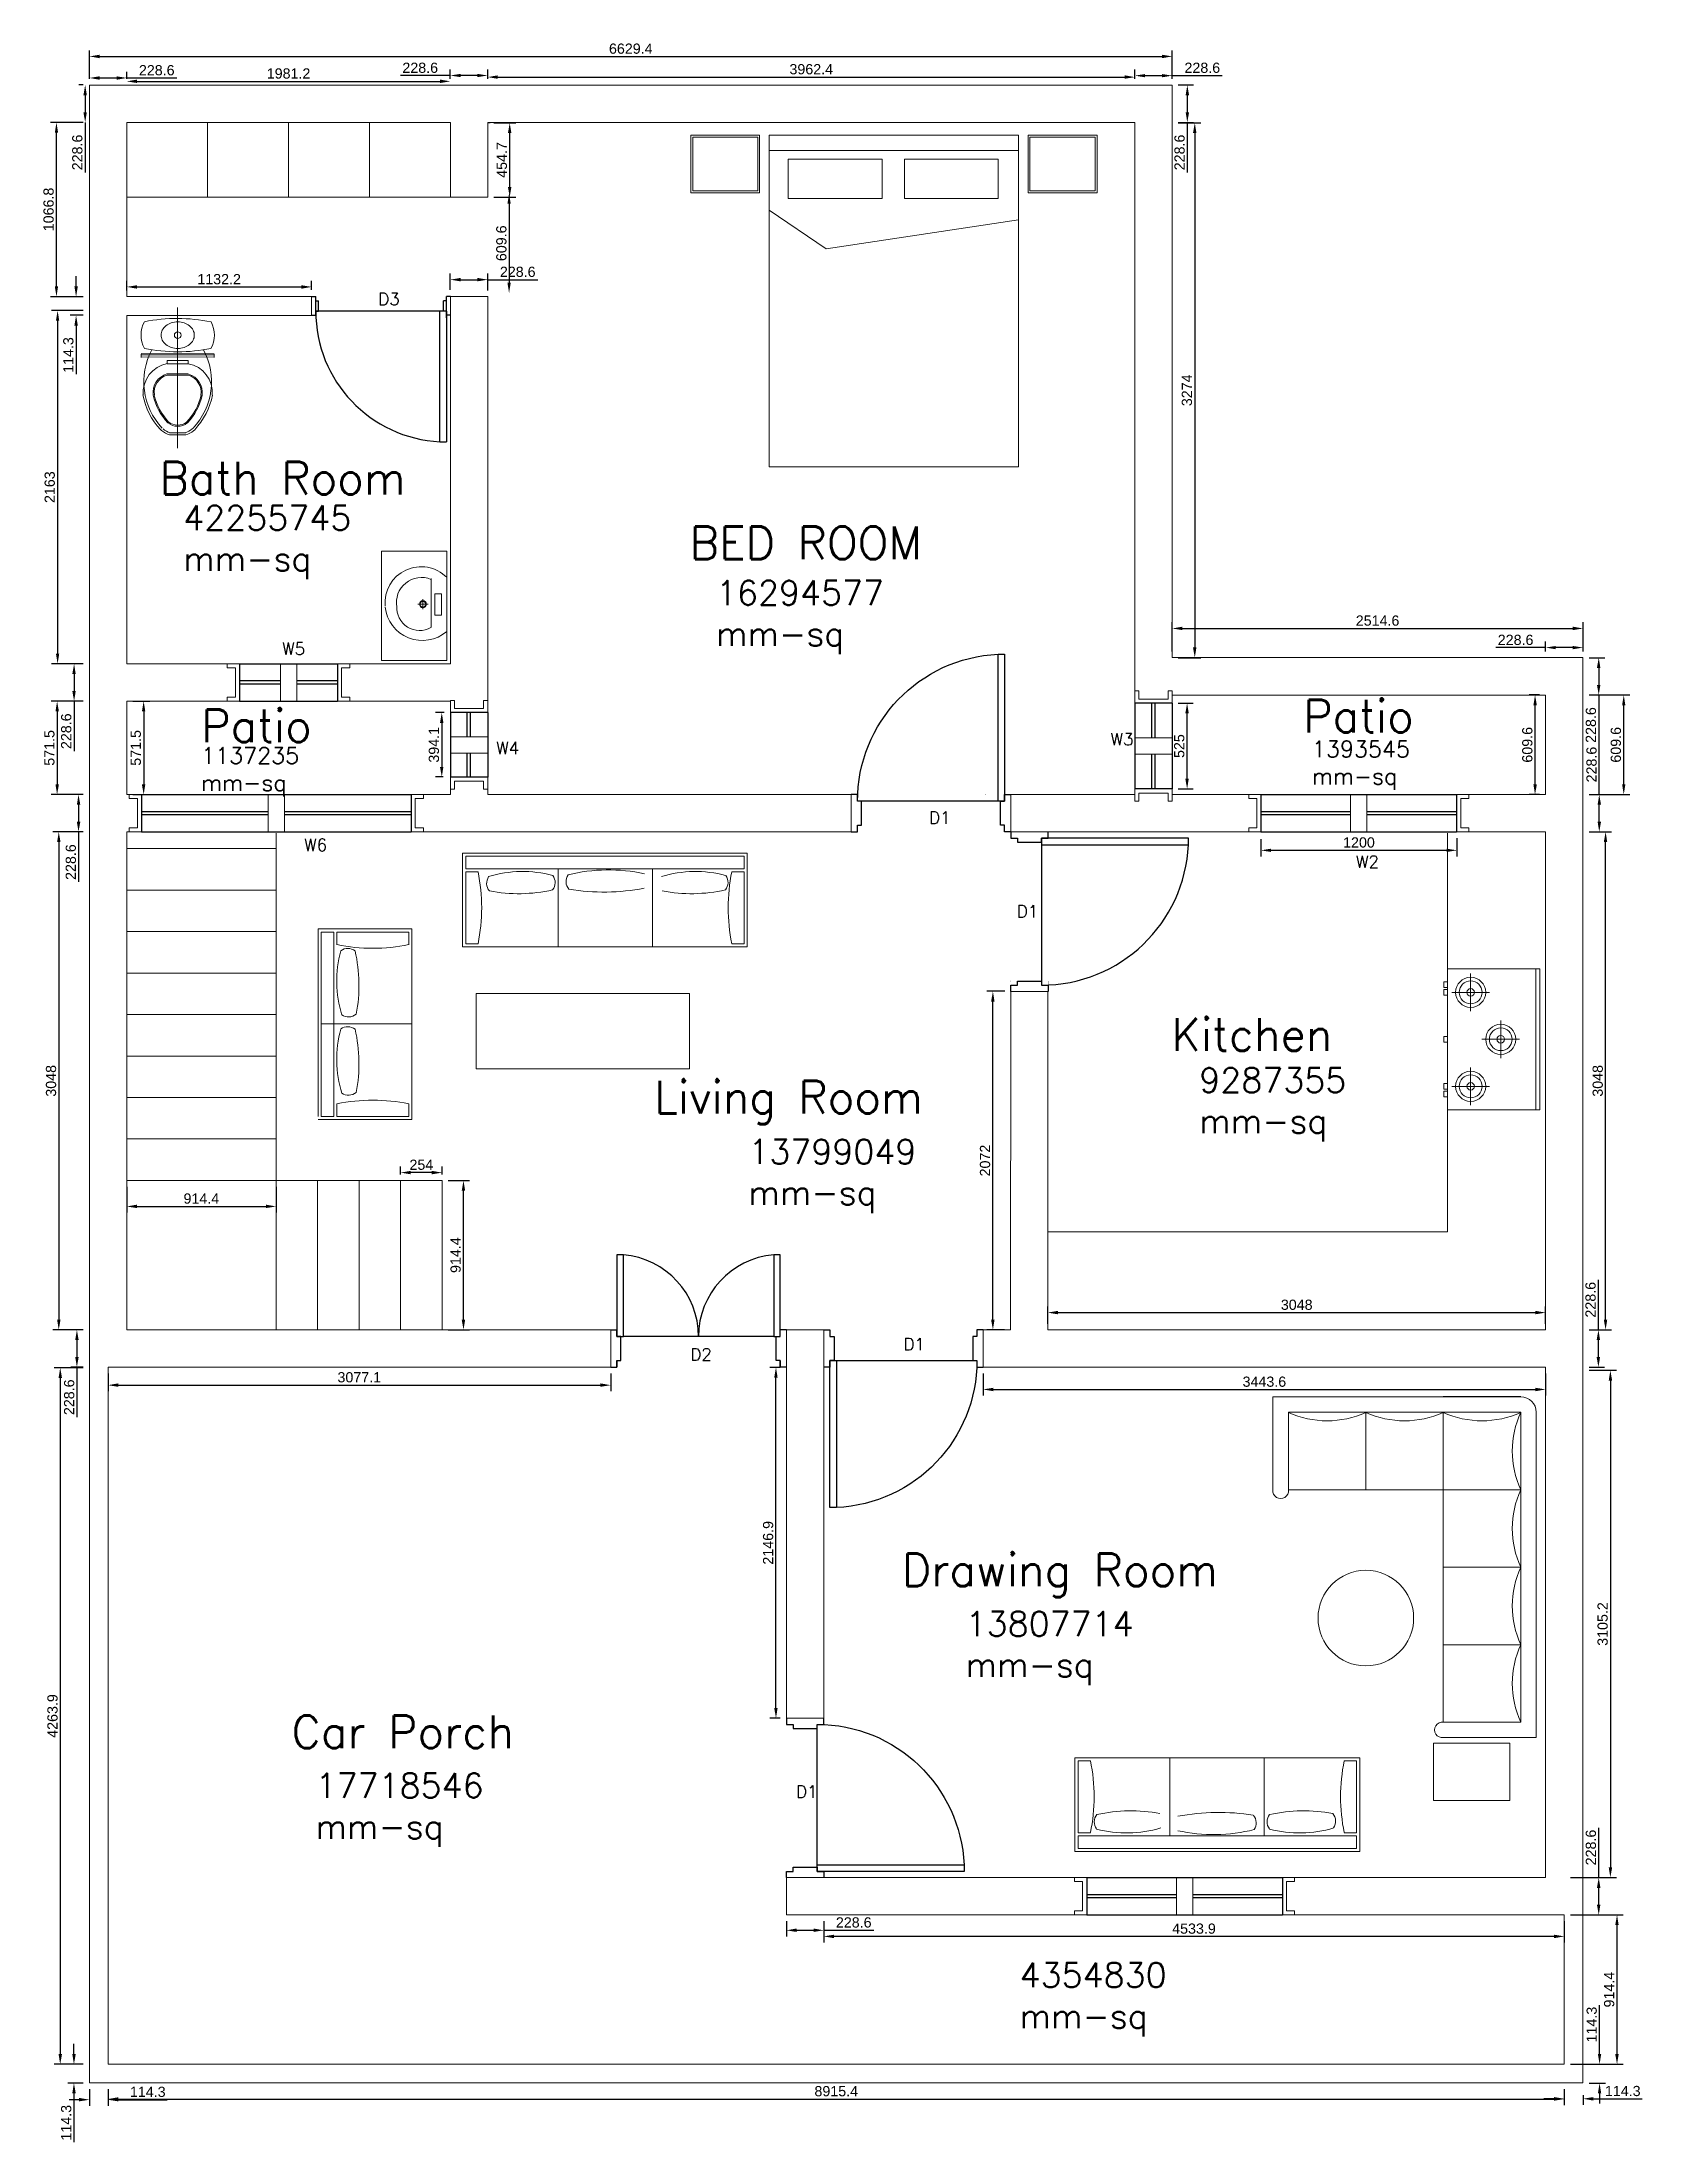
# Model space of a CAD drawing. Header units: millimetres. Extents: x -53035 to -43239, y 27073 to 39928.
import ezdxf

# ---------------------------------------------------------------- set-up
doc = ezdxf.new("R2010")
doc.units = ezdxf.units.MM
for name, color, linetype, lineweight in [('A-AREA-IDEN', 2, 'Continuous', 25), ('A-DIMS', 3, 'Continuous', 18), ('A-DOOR-FULL-NEWW', 4, 'Continuous', 25), ('A-FURN', 8, 'Continuous', 18), ('A-WALL-FULL-NEWW', 7, 'Continuous', 5), ('A-WIND-FULL-NEW', 4, 'Continuous', 25)]:
    doc.layers.add(name, color=color, linetype=linetype, lineweight=lineweight)
doc.layers.add('A-AREA-NAME', color=7, linetype='Continuous', lineweight=25, true_color=0xd331d3)
doc.styles.add('NOTE_TEXT', font='simplex.shx')
doc.styles.get("Standard").update_dxf_attribs({"font": 'arial.ttf'})
doc.dimstyles.new('ARCH_DIM', dxfattribs={"dimscale": 25, "dimtxt": 2.5, "dimasz": 2.5, "dimexe": 1.5, "dimexo": 1.5, "dimtad": 1, "dimdec": 1, "dimdsep": 46, "dimtxsty": 'Standard', "dimcen": 0.09, "dimadec": 0, "dimazin": 0, "dimtfac": 1, "dimtdec": 1, "dimtofl": 0, "dimtmove": 0, "dimatfit": 3, "dimfxl": 1, "dimtolj": 1, "dimtzin": 0, "dimarcsym": 0})

msp = doc.modelspace()

# ---------------------------------------------------------------- texts
at = {"layer": 'A-AREA-IDEN', "style": 'NOTE_TEXT'}
msp.add_text('W2', height=75, dxfattribs=at).set_placement((-44991.1, 34872))
at = {"layer": 'A-AREA-IDEN', "char_height": 200, "attachment_point": 1, "style": 'NOTE_TEXT'}
for s, width, insert in [('Bath Room', 1901.3128, (-52315.57, 37359.13)), ('\\pxt12;BED ROOM', 1901.3128, (-49069.2, 36962.39)), ('Patio', 1901.3128, (-45313.11, 35901.75)), ('Kitchen', 1901.3128, (-46120.03, 33952.14)), ('Living Room', 2255.981, (-49286.85, 33569.89)), ('Drawing Room', 2255.981, (-47770.53, 30674.68)), ('Car Porch', 2255.981, (-51506.96, 29684.13))]:
    msp.add_mtext_dynamic_manual_height_columns(s, width=width, gutter_width=12.5, heights=[0], dxfattribs=dict(at, insert=insert))
at = {"layer": 'A-AREA-NAME', "attachment_point": 1, "style": 'NOTE_TEXT'}
for s, insert, char_height in [('\\pxt12;{\\H0.75x;42255745\\Pmm-sq}\\P ', (-52170, 37090), 200), ('\\pxt12;9287355\\Pmm-sq ', (-45950, 33648.1), 150), ('\\pxt12;13799049\\Pmm-sq ', (-48710, 33210), 150), ('\\pxt12;13807714\\Pmm-sq ', (-47380, 30320), 150), ('\\pxt12;17718546\\Pmm-sq ', (-51360, 29330), 150), ('4354830\\P\\pxt12;mm-sq ', (-47050, 28170), 150)]:
    msp.add_mtext_dynamic_manual_height_columns(s, width=3247.7923, gutter_width=12.5, heights=[0], dxfattribs=dict(at, insert=insert, char_height=char_height))
at = {"layer": 'A-DOOR-FULL-NEWW', "insert": (-50306.07, 39435.98), "char_height": 2.5, "attachment_point": 1, "style": 'NOTE_TEXT'}
msp.add_mtext_dynamic_manual_height_columns('BED ROOM', width=3962.4, gutter_width=12.5, heights=[0], dxfattribs=at)

# ---------------------------------------------------------------- blocks, each defined once
blk = doc.blocks.new('*U3')
at = {"layer": 'A-DOOR-FULL-NEWW'}
blk.add_line((78, 1087.6), (38, 1087.6), dxfattribs=at)
blk.add_wipeout([(0, 228.6), (976, 228.6), (976, 0), (0, 0)])
for p, q in [((38, 1087.6), (38, 187.6)), ((78, 187.6), (78, 1087.6)), ((38, 228.6), (0, 228.6)), ((38, 187.6), (38, 228.6)), ((38, 187.6), (78, 187.6)), ((38, 187.6), (45.5, 187.6)), ((63, 187.6), (38, 187.6)), ((38, 187.6), (938, 187.6)), ((63, 41), (63, 187.6)), ((70.5, 187.6), (78, 187.6)), ((913, 187.6), (938, 187.6)), ((913, 41), (913, 187.6)), ((938, 187.6), (938, 228.6)), ((938, 228.6), (976, 228.6)), ((0, 0), (38, 0)), ((38, 0), (38, 41)), ((38, 41), (63, 41)), ((938, 41), (913, 41)), ((938, 0), (938, 41)), ((976, 0), (938, 0))]:
    blk.add_line(p, q, dxfattribs=at)
blk.add_arc((38, 188.5), 900, 359.94338, 87.45271, dxfattribs=at)
at = {"layer": 'A-WALL-FULL-NEWW'}
for p, q in [((0, 228.6), (0, 114.3)), ((976, 228.6), (976, 114.3)), ((0, 114.3), (0, 0)), ((976, 114.3), (976, 0))]:
    blk.add_line(p, q, dxfattribs=at)
blk = doc.blocks.new('Bedit door 1')
at = {"layer": 'A-DOOR-FULL-NEWW'}
blk.add_line((64, 888), (24, 888), dxfattribs=at)
blk.add_wipeout([(0, 116), (849, 116), (849, -3), (0, -3)])
for p, q in [((24, 88), (24, 888)), ((64, 888), (64, 88)), ((24, 129), (24, 88)), ((0, 114), (24, 114)), ((0, 0), (24, 0)), ((24, 114), (24, 88)), ((24, 88), (50, 88)), ((24, 88), (64, 88)), ((24, 88), (824, 88)), ((24, 88), (41, 88)), ((24, 88), (24, 0)), ((24, 26), (24, 0)), ((24, 26), (41, 26)), ((41, 88), (41, 26)), ((824, 88), (808, 88)), ((808, 88), (808, 26)), ((824, 26), (808, 26)), ((849, 114), (824, 114)), ((824, 114), (824, 88)), ((824, 88), (824, 0)), ((824, 26), (824, 0)), ((849, 0), (824, 0))]:
    blk.add_line(p, q, dxfattribs=at)
blk.add_arc((24, 89), 800, 359.9283, 87.1341, dxfattribs=at)
at = {"layer": 'A-WALL-FULL-NEWW'}
for p, q in [((0, 0), (0, 114)), ((0, 0), (0, 114)), ((849, 0), (849, 114)), ((849, 0), (849, 114))]:
    blk.add_line(p, q, dxfattribs=at)
blk = doc.blocks.new('double door')
at = {"layer": 'A-DOOR-FULL-NEWW'}
for p, q in [((78, 688), (38, 688)), ((1038, 688), (998, 688))]:
    blk.add_line(p, q, dxfattribs=at)
blk.add_wipeout([(1076, 233), (0, 233), (0, -1), (1076, -1)]).dxf.layer = 'A-WALL-FULL-NEWW'
for p, q in [((38, 688), (38, 188)), ((78, 188), (78, 688)), ((998, 688), (998, 188)), ((1038, 188), (1038, 688)), ((0, 229), (38, 229)), ((38, 229), (38, 188)), ((38, 188), (38, 229)), ((38, 188), (63, 188)), ((38, 188), (78, 188)), ((63, 188), (38, 188)), ((63, 41), (63, 188)), ((998, 188), (78, 188)), ((998, 188), (1038, 188)), ((1013, 41), (1013, 188)), ((1013, 188), (1038, 188)), ((1076, 229), (1038, 229)), ((1038, 188), (1038, 229)), ((0, 0), (38, 0)), ((38, 0), (38, 41)), ((38, 41), (63, 41)), ((38, 41), (38, 0)), ((1038, 41), (1013, 41)), ((1038, 0), (1038, 41)), ((1038, 41), (1038, 0)), ((1076, 0), (1038, 0))]:
    blk.add_line(p, q, dxfattribs=at)
for centre, start, end in [((38, 189), 359.8164, 85.4117), ((1038, 189), 94.5883, 180.1836)]:
    blk.add_arc(centre, 500, start, end, dxfattribs=at)
at = {"layer": 'A-WALL-FULL-NEWW'}
for p, q in [((0, 229), (0, 0)), ((1076, 229), (1076, 0))]:
    blk.add_line(p, q, dxfattribs=at)
blk = doc.blocks.new('*U24')
at = {"layer": 'A-WALL-FULL-NEWW'}
for p, q in [((0, 229), (0, 204)), ((1348, 229), (1348, 204)), ((0, 25), (0, 0)), ((1348, 25), (1348, 0))]:
    blk.add_line(p, q, dxfattribs=at)
blk.add_wipeout([(1273, -6), (75, -6), (75, 236), (1273, 236)]).dxf.layer = 'A-WALL-FULL-NEWW'
for p, q in [((50, 229), (0, 229)), ((50, 204), (0, 204)), ((75, 229), (50, 229)), ((50, 204), (50, 25)), ((75, 229), (75, 0)), ((624, 229), (724, 229)), ((624, 229), (624, 0)), ((724, 229), (724, 0)), ((1273, 229), (1273, 0)), ((1273, 229), (1298, 229)), ((1298, 229), (1348, 229)), ((1298, 204), (1348, 204)), ((1298, 204), (1298, 25)), ((50, 25), (0, 25)), ((50, 0), (0, 0)), ((75, 0), (50, 0)), ((624, 0), (724, 0)), ((1273, 0), (1298, 0)), ((1298, 25), (1348, 25)), ((1298, 0), (1348, 0))]:
    blk.add_line(p, q, dxfattribs=at)
at = {"layer": 'A-WIND-FULL-NEW'}
for p, q in [((75, 229), (1273, 229)), ((75, 229), (75, 0)), ((75, 229), (75, 0)), ((1273, 229), (1273, 0)), ((624, 124), (75, 124)), ((624, 104), (75, 104)), ((75, 0), (1273, 0)), ((1273, 124), (724, 124)), ((1273, 104), (724, 104))]:
    blk.add_line(p, q, dxfattribs=at)
blk = doc.blocks.new('*U29')
at = {"layer": 'A-WALL-FULL-NEWW'}
for p, q in [((0, 229), (0, 204)), ((1801, 229), (1801, 204)), ((0, 25), (0, 0)), ((1801, 25), (1801, 0))]:
    blk.add_line(p, q, dxfattribs=at)
blk.add_wipeout([(1726, -6), (75, -6), (75, 236), (1726, 236)]).dxf.layer = 'A-WALL-FULL-NEWW'
for p, q in [((50, 229), (0, 229)), ((50, 204), (0, 204)), ((75, 229), (50, 229)), ((50, 204), (50, 25)), ((75, 229), (75, 0)), ((851, 229), (951, 229)), ((851, 229), (851, 0)), ((951, 229), (951, 0)), ((1726, 229), (1726, 0)), ((1726, 229), (1751, 229)), ((1751, 229), (1801, 229)), ((1751, 204), (1801, 204)), ((1751, 204), (1751, 25)), ((50, 25), (0, 25)), ((50, 0), (0, 0)), ((75, 0), (50, 0)), ((851, 0), (951, 0)), ((1726, 0), (1751, 0)), ((1751, 25), (1801, 25)), ((1751, 0), (1801, 0))]:
    blk.add_line(p, q, dxfattribs=at)
at = {"layer": 'A-WIND-FULL-NEW'}
for p, q in [((75, 229), (1726, 229)), ((75, 229), (75, 0)), ((75, 229), (75, 0)), ((1726, 229), (1726, 0)), ((851, 124), (75, 124)), ((851, 104), (75, 104)), ((75, 0), (1726, 0)), ((1726, 124), (951, 124)), ((1726, 104), (951, 104))]:
    blk.add_line(p, q, dxfattribs=at)
blk = doc.blocks.new('*U32')
at = {"layer": 'A-WALL-FULL-NEWW'}
for p, q in [((0, 229), (0, 204)), ((750, 229), (750, 204)), ((0, 25), (0, 0)), ((750, 25), (750, 0))]:
    blk.add_line(p, q, dxfattribs=at)
blk.add_wipeout([(675, -6), (75, -6), (75, 236), (675, 236)]).dxf.layer = 'A-WALL-FULL-NEWW'
for p, q in [((50, 229), (0, 229)), ((50, 204), (0, 204)), ((75, 229), (50, 229)), ((50, 204), (50, 25)), ((75, 229), (75, 0)), ((325, 229), (425, 229)), ((325, 229), (325, 0)), ((425, 229), (425, 0)), ((675, 229), (675, 0)), ((675, 229), (700, 229)), ((700, 229), (750, 229)), ((700, 204), (750, 204)), ((700, 204), (700, 25)), ((50, 25), (0, 25)), ((50, 0), (0, 0)), ((75, 0), (50, 0)), ((325, 0), (425, 0)), ((675, 0), (700, 0)), ((700, 25), (750, 25)), ((700, 0), (750, 0))]:
    blk.add_line(p, q, dxfattribs=at)
at = {"layer": 'A-WIND-FULL-NEW'}
for p, q in [((75, 229), (675, 229)), ((75, 229), (75, 0)), ((75, 229), (75, 0)), ((675, 229), (675, 0)), ((325, 124), (75, 124)), ((325, 104), (75, 104)), ((75, 0), (675, 0)), ((675, 124), (425, 124)), ((675, 104), (425, 104))]:
    blk.add_line(p, q, dxfattribs=at)
blk = doc.blocks.new('*U35')
at = {"layer": 'A-WALL-FULL-NEWW'}
for p, q in [((0, 229), (0, 204)), ((675, 229), (675, 204)), ((0, 25), (0, 0)), ((675, 25), (675, 0))]:
    blk.add_line(p, q, dxfattribs=at)
blk.add_wipeout([(600, -6), (75, -6), (75, 236), (600, 236)]).dxf.layer = 'A-WALL-FULL-NEWW'
for p, q in [((50, 229), (0, 229)), ((50, 204), (0, 204)), ((75, 229), (50, 229)), ((50, 204), (50, 25)), ((75, 229), (75, 0)), ((287, 229), (387, 229)), ((287, 229), (287, 0)), ((387, 229), (387, 0)), ((600, 229), (600, 0)), ((600, 229), (625, 229)), ((625, 229), (675, 229)), ((625, 204), (675, 204)), ((625, 204), (625, 25)), ((50, 25), (0, 25)), ((50, 0), (0, 0)), ((75, 0), (50, 0)), ((287, 0), (387, 0)), ((600, 0), (625, 0)), ((625, 25), (675, 25)), ((625, 0), (675, 0))]:
    blk.add_line(p, q, dxfattribs=at)
at = {"layer": 'A-WIND-FULL-NEW'}
for p, q in [((75, 229), (600, 229)), ((75, 229), (75, 0)), ((75, 229), (75, 0)), ((600, 229), (600, 0)), ((287, 124), (75, 124)), ((287, 104), (75, 104)), ((75, 0), (600, 0)), ((600, 124), (387, 124)), ((600, 104), (387, 104))]:
    blk.add_line(p, q, dxfattribs=at)
blk = doc.blocks.new('*U38')
at = {"layer": 'A-WALL-FULL-NEWW'}
for p, q in [((0, 229), (0, 204)), ((544, 229), (544, 204)), ((0, 25), (0, 0)), ((544, 25), (544, 0))]:
    blk.add_line(p, q, dxfattribs=at)
blk.add_wipeout([(469, -6), (75, -6), (75, 236), (469, 236)]).dxf.layer = 'A-WALL-FULL-NEWW'
for p, q in [((50, 229), (0, 229)), ((50, 204), (0, 204)), ((75, 229), (50, 229)), ((50, 204), (50, 25)), ((75, 229), (75, 0)), ((222, 229), (322, 229)), ((222, 229), (222, 0)), ((322, 229), (322, 0)), ((469, 229), (469, 0)), ((469, 229), (494, 229)), ((494, 229), (544, 229)), ((494, 204), (544, 204)), ((494, 204), (494, 25)), ((50, 25), (0, 25)), ((50, 0), (0, 0)), ((75, 0), (50, 0)), ((222, 0), (322, 0)), ((469, 0), (494, 0)), ((494, 25), (544, 25)), ((494, 0), (544, 0))]:
    blk.add_line(p, q, dxfattribs=at)
at = {"layer": 'A-WIND-FULL-NEW'}
for p, q in [((75, 229), (469, 229)), ((75, 229), (75, 0)), ((75, 229), (75, 0)), ((469, 229), (469, 0)), ((222, 124), (75, 124)), ((222, 104), (75, 104)), ((75, 0), (469, 0)), ((469, 124), (322, 124)), ((469, 104), (322, 104))]:
    blk.add_line(p, q, dxfattribs=at)
blk = doc.blocks.new('*D39')
at = {"layer": 'A-DIMS', "color": 0, "lineweight": -2, "transparency": 16777216}
for p, q in [((-52744, 39702), (-52744, 39877)), ((-46115, 39702), (-46115, 39877)), ((-52682, 39840), (-46178, 39840))]:
    blk.add_line(p, q, dxfattribs=at)
at = {"layer": 'A-DIMS', "color": 0, "transparency": 16777216}
for points in [[(-52682, 39850), (-52682, 39829), (-52744, 39840)], [(-46178, 39850), (-46178, 39829), (-46115, 39840)]]:
    blk.add_solid(points, dxfattribs=at)
at = {"layer": 'Defpoints', "color": 0, "transparency": 16777216}
for p in [(-46115, 39840), (-52744, 39665), (-46115, 39665)]:
    blk.add_point(p, dxfattribs=at)
at = {"layer": 'A-DIMS', "color": 0, "transparency": 16777216, "insert": (-49430, 39887), "char_height": 62.5, "attachment_point": 5}
blk.add_mtext('\\A1;6629.4', dxfattribs=at)
blk = doc.blocks.new('*D46')
at = {"layer": 'A-DIMS', "color": 0, "lineweight": -2, "transparency": 16777216}
for p, q in [((-46344, 39702), (-46344, 39760)), ((-46281, 39722), (-46178, 39722)), ((-46115, 39702), (-46115, 39760)), ((-46115, 39722), (-45809, 39722))]:
    blk.add_line(p, q, dxfattribs=at)
at = {"layer": 'A-DIMS', "color": 0, "transparency": 16777216}
for points in [[(-46281, 39732), (-46281, 39712), (-46344, 39722)], [(-46178, 39732), (-46178, 39712), (-46115, 39722)]]:
    blk.add_solid(points, dxfattribs=at)
at = {"layer": 'Defpoints', "color": 0, "transparency": 16777216}
for p in [(-46115, 39722), (-46344, 39665), (-46115, 39665)]:
    blk.add_point(p, dxfattribs=at)
at = {"layer": 'A-DIMS', "color": 0, "transparency": 16777216, "insert": (-45931, 39770), "char_height": 62.5, "attachment_point": 5}
blk.add_mtext('\\A1;228.6', dxfattribs=at)
blk = doc.blocks.new('*D47')
at = {"layer": 'A-DIMS', "color": 0, "lineweight": -2, "transparency": 16777216}
for p, q in [((-52744, 39702), (-52744, 39745)), ((-52516, 39702), (-52516, 39745)), ((-52682, 39708), (-52578, 39708)), ((-52516, 39708), (-52210, 39708))]:
    blk.add_line(p, q, dxfattribs=at)
at = {"layer": 'A-DIMS', "color": 0, "transparency": 16777216}
for points in [[(-52682, 39718), (-52682, 39697), (-52744, 39708)], [(-52578, 39718), (-52578, 39697), (-52516, 39708)]]:
    blk.add_solid(points, dxfattribs=at)
at = {"layer": 'Defpoints', "color": 0, "transparency": 16777216}
for p in [(-52744, 39665), (-52516, 39708), (-52516, 39665)]:
    blk.add_point(p, dxfattribs=at)
at = {"layer": 'A-DIMS', "color": 0, "transparency": 16777216, "insert": (-52332, 39755), "char_height": 62.5, "attachment_point": 5}
blk.add_mtext('\\A1;228.6', dxfattribs=at)
blk = doc.blocks.new('*D48')
at = {"layer": 'A-DIMS', "color": 0, "lineweight": -2, "transparency": 16777216}
for p, q in [((-52782, 39665), (-52808, 39665)), ((-52770, 39602), (-52770, 39498)), ((-52782, 39436), (-52808, 39436)), ((-52770, 39436), (-52770, 39130))]:
    blk.add_line(p, q, dxfattribs=at)
at = {"layer": 'A-DIMS', "color": 0, "transparency": 16777216}
for points in [[(-52781, 39602), (-52760, 39602), (-52770, 39665)], [(-52781, 39498), (-52760, 39498), (-52770, 39436)]]:
    blk.add_solid(points, dxfattribs=at)
at = {"layer": 'Defpoints', "color": 0, "transparency": 16777216}
for p in [(-52744, 39665), (-52770, 39436), (-52744, 39436)]:
    blk.add_point(p, dxfattribs=at)
at = {"layer": 'A-DIMS', "color": 0, "transparency": 16777216, "insert": (-52818, 39252), "char_height": 62.5, "attachment_point": 5, "rotation": 90}
blk.add_mtext('\\A1;228.6', dxfattribs=at)
blk = doc.blocks.new('*D50')
at = {"layer": 'A-DIMS', "color": 0, "lineweight": -2, "transparency": 16777216}
for p, q in [((-43563, 36159), (-43467, 36159)), ((-43504, 36097), (-43504, 35993)), ((-43563, 35931), (-43467, 35931)), ((-43504, 35931), (-43504, 35625))]:
    blk.add_line(p, q, dxfattribs=at)
at = {"layer": 'A-DIMS', "color": 0, "transparency": 16777216}
for points in [[(-43515, 36097), (-43494, 36097), (-43504, 36159)], [(-43515, 35993), (-43494, 35993), (-43504, 35931)]]:
    blk.add_solid(points, dxfattribs=at)
at = {"layer": 'Defpoints', "color": 0, "transparency": 16777216}
for p in [(-43600, 36159), (-43600, 35931), (-43504, 35931)]:
    blk.add_point(p, dxfattribs=at)
at = {"layer": 'A-DIMS', "color": 0, "transparency": 16777216, "insert": (-43552, 35747), "char_height": 62.5, "attachment_point": 5, "rotation": 90}
blk.add_mtext('\\A1;228.6', dxfattribs=at)
blk = doc.blocks.new('*D51')
at = {"layer": 'A-DIMS', "color": 0, "lineweight": -2, "transparency": 16777216}
for p, q in [((-43829, 36197), (-43829, 36258)), ((-43600, 36197), (-43600, 36258)), ((-43829, 36221), (-44135, 36221)), ((-43663, 36221), (-43767, 36221))]:
    blk.add_line(p, q, dxfattribs=at)
at = {"layer": 'A-DIMS', "color": 0, "transparency": 16777216}
for points in [[(-43767, 36231), (-43767, 36211), (-43829, 36221)], [(-43663, 36231), (-43663, 36211), (-43600, 36221)]]:
    blk.add_solid(points, dxfattribs=at)
at = {"layer": 'Defpoints', "color": 0, "transparency": 16777216}
for p in [(-43829, 36221), (-43829, 36159), (-43600, 36159)]:
    blk.add_point(p, dxfattribs=at)
at = {"layer": 'A-DIMS', "color": 0, "transparency": 16777216, "insert": (-44013, 36268), "char_height": 62.5, "attachment_point": 5}
blk.add_mtext('\\A1;228.6', dxfattribs=at)
blk = doc.blocks.new('*D52')
at = {"layer": 'A-DIMS', "color": 0, "lineweight": -2, "transparency": 16777216}
for p, q in [((-46115, 36197), (-46115, 36376)), ((-46053, 36338), (-43663, 36338)), ((-43600, 36197), (-43600, 36376))]:
    blk.add_line(p, q, dxfattribs=at)
at = {"layer": 'A-DIMS', "color": 0, "transparency": 16777216}
for points in [[(-46053, 36349), (-46053, 36328), (-46115, 36338)], [(-43663, 36349), (-43663, 36328), (-43600, 36338)]]:
    blk.add_solid(points, dxfattribs=at)
at = {"layer": 'Defpoints', "color": 0, "transparency": 16777216}
for p in [(-43600, 36338), (-46115, 36159), (-43600, 36159)]:
    blk.add_point(p, dxfattribs=at)
at = {"layer": 'A-DIMS', "color": 0, "transparency": 16777216, "insert": (-44858, 36386), "char_height": 62.5, "attachment_point": 5}
blk.add_mtext('\\A1;2514.6', dxfattribs=at)
blk = doc.blocks.new('*D53')
at = {"layer": 'A-DIMS', "color": 0, "lineweight": -2, "transparency": 16777216}
for p, q in [((-52826, 38432), (-52826, 38494)), ((-52782, 38369), (-52863, 38369)), ((-52782, 38255), (-52863, 38255)), ((-52826, 38192), (-52826, 37894))]:
    blk.add_line(p, q, dxfattribs=at)
at = {"layer": 'A-DIMS', "color": 0, "transparency": 16777216}
for points in [[(-52836, 38432), (-52815, 38432), (-52826, 38369)], [(-52836, 38192), (-52815, 38192), (-52826, 38255)]]:
    blk.add_solid(points, dxfattribs=at)
at = {"layer": 'Defpoints', "color": 0, "transparency": 16777216}
for p in [(-52744, 38369), (-52826, 38255), (-52744, 38255)]:
    blk.add_point(p, dxfattribs=at)
at = {"layer": 'A-DIMS', "color": 0, "transparency": 16777216, "insert": (-52873, 38012), "char_height": 62.5, "attachment_point": 5, "rotation": 90}
blk.add_mtext('\\A1;114.3', dxfattribs=at)
blk = doc.blocks.new('*D54')
at = {"layer": 'A-DIMS', "color": 0, "lineweight": -2, "transparency": 16777216}
for p, q in [((-52782, 38284), (-52977, 38284)), ((-52939, 38222), (-52939, 36184)), ((-52782, 36121), (-52977, 36121))]:
    blk.add_line(p, q, dxfattribs=at)
at = {"layer": 'A-DIMS', "color": 0, "transparency": 16777216}
for points in [[(-52949, 38222), (-52929, 38222), (-52939, 38284)], [(-52949, 36184), (-52929, 36184), (-52939, 36121)]]:
    blk.add_solid(points, dxfattribs=at)
at = {"layer": 'Defpoints', "color": 0, "transparency": 16777216}
for p in [(-52744, 38284), (-52939, 36121), (-52744, 36121)]:
    blk.add_point(p, dxfattribs=at)
at = {"layer": 'A-DIMS', "color": 0, "transparency": 16777216, "insert": (-52987, 37203), "char_height": 62.5, "attachment_point": 5, "rotation": 90}
blk.add_mtext('\\A1;2163', dxfattribs=at)
blk = doc.blocks.new('*D55')
at = {"layer": 'A-DIMS', "color": 0, "lineweight": -2, "transparency": 16777216}
for p, q in [((-52782, 39436), (-52983, 39436)), ((-52946, 38432), (-52946, 39373)), ((-52782, 38369), (-52983, 38369))]:
    blk.add_line(p, q, dxfattribs=at)
at = {"layer": 'A-DIMS', "color": 0, "transparency": 16777216}
for points in [[(-52956, 39373), (-52936, 39373), (-52946, 39436)], [(-52956, 38432), (-52936, 38432), (-52946, 38369)]]:
    blk.add_solid(points, dxfattribs=at)
at = {"layer": 'Defpoints', "color": 0, "transparency": 16777216}
for p in [(-52946, 39436), (-52744, 39436), (-52744, 38369)]:
    blk.add_point(p, dxfattribs=at)
at = {"layer": 'A-DIMS', "color": 0, "transparency": 16777216, "insert": (-52994, 38903), "char_height": 62.5, "attachment_point": 5, "rotation": 90}
blk.add_mtext('\\A1;1066.8', dxfattribs=at)
blk = doc.blocks.new('*D56')
at = {"layer": 'A-DIMS', "color": 0, "lineweight": -2, "transparency": 16777216}
for p, q in [((-52782, 36121), (-52876, 36121)), ((-52838, 36059), (-52838, 35955)), ((-52782, 35893), (-52876, 35893)), ((-52838, 35893), (-52838, 35587))]:
    blk.add_line(p, q, dxfattribs=at)
at = {"layer": 'A-DIMS', "color": 0, "transparency": 16777216}
for points in [[(-52849, 36059), (-52828, 36059), (-52838, 36121)], [(-52849, 35955), (-52828, 35955), (-52838, 35893)]]:
    blk.add_solid(points, dxfattribs=at)
at = {"layer": 'Defpoints', "color": 0, "transparency": 16777216}
for p in [(-52744, 36121), (-52838, 35893), (-52744, 35893)]:
    blk.add_point(p, dxfattribs=at)
at = {"layer": 'A-DIMS', "color": 0, "transparency": 16777216, "insert": (-52886, 35709), "char_height": 62.5, "attachment_point": 5, "rotation": 90}
blk.add_mtext('\\A1;228.6', dxfattribs=at)
blk = doc.blocks.new('*D57')
at = {"layer": 'A-DIMS', "color": 0, "lineweight": -2, "transparency": 16777216}
for p, q in [((-52782, 35893), (-52979, 35893)), ((-52942, 35830), (-52942, 35384)), ((-52782, 35321), (-52979, 35321))]:
    blk.add_line(p, q, dxfattribs=at)
at = {"layer": 'A-DIMS', "color": 0, "transparency": 16777216}
for points in [[(-52952, 35830), (-52931, 35830), (-52942, 35893)], [(-52952, 35384), (-52931, 35384), (-52942, 35321)]]:
    blk.add_solid(points, dxfattribs=at)
at = {"layer": 'Defpoints', "color": 0, "transparency": 16777216}
for p in [(-52744, 35893), (-52942, 35321), (-52744, 35321)]:
    blk.add_point(p, dxfattribs=at)
at = {"layer": 'A-DIMS', "color": 0, "transparency": 16777216, "insert": (-52989, 35607), "char_height": 62.5, "attachment_point": 5, "rotation": 90}
blk.add_mtext('\\A1;571.5', dxfattribs=at)
blk = doc.blocks.new('*D58')
at = {"layer": 'A-DIMS', "color": 0, "lineweight": -2, "transparency": 16777216}
for p, q in [((-52782, 35321), (-52848, 35321)), ((-52811, 35259), (-52811, 35155)), ((-52782, 35093), (-52848, 35093)), ((-52811, 35093), (-52811, 34787))]:
    blk.add_line(p, q, dxfattribs=at)
at = {"layer": 'A-DIMS', "color": 0, "transparency": 16777216}
for points in [[(-52821, 35259), (-52800, 35259), (-52811, 35321)], [(-52821, 35155), (-52800, 35155), (-52811, 35093)]]:
    blk.add_solid(points, dxfattribs=at)
at = {"layer": 'Defpoints', "color": 0, "transparency": 16777216}
for p in [(-52744, 35321), (-52811, 35093), (-52744, 35093)]:
    blk.add_point(p, dxfattribs=at)
at = {"layer": 'A-DIMS', "color": 0, "transparency": 16777216, "insert": (-52858, 34908), "char_height": 62.5, "attachment_point": 5, "rotation": 90}
blk.add_mtext('\\A1;228.6', dxfattribs=at)
blk = doc.blocks.new('*D59')
at = {"layer": 'A-DIMS', "color": 0, "lineweight": -2, "transparency": 16777216}
for p, q in [((-52782, 35093), (-52969, 35093)), ((-52932, 35030), (-52932, 32107)), ((-52782, 32045), (-52969, 32045))]:
    blk.add_line(p, q, dxfattribs=at)
at = {"layer": 'A-DIMS', "color": 0, "transparency": 16777216}
for points in [[(-52942, 35030), (-52921, 35030), (-52932, 35093)], [(-52942, 32107), (-52921, 32107), (-52932, 32045)]]:
    blk.add_solid(points, dxfattribs=at)
at = {"layer": 'Defpoints', "color": 0, "transparency": 16777216}
for p in [(-52744, 35093), (-52932, 32045), (-52744, 32045)]:
    blk.add_point(p, dxfattribs=at)
at = {"layer": 'A-DIMS', "color": 0, "transparency": 16777216, "insert": (-52979, 33569), "char_height": 62.5, "attachment_point": 5, "rotation": 90}
blk.add_mtext('\\A1;3048', dxfattribs=at)
blk = doc.blocks.new('*D60')
at = {"layer": 'A-DIMS', "color": 0, "lineweight": -2, "transparency": 16777216}
for p, q in [((-52782, 32045), (-52858, 32045)), ((-52821, 31982), (-52821, 31878)), ((-52782, 31816), (-52858, 31816)), ((-52821, 31816), (-52821, 31510))]:
    blk.add_line(p, q, dxfattribs=at)
at = {"layer": 'A-DIMS', "color": 0, "transparency": 16777216}
for points in [[(-52831, 31982), (-52810, 31982), (-52821, 32045)], [(-52831, 31878), (-52810, 31878), (-52821, 31816)]]:
    blk.add_solid(points, dxfattribs=at)
at = {"layer": 'Defpoints', "color": 0, "transparency": 16777216}
for p in [(-52744, 32045), (-52821, 31816), (-52744, 31816)]:
    blk.add_point(p, dxfattribs=at)
at = {"layer": 'A-DIMS', "color": 0, "transparency": 16777216, "insert": (-52868, 31632), "char_height": 62.5, "attachment_point": 5, "rotation": 90}
blk.add_mtext('\\A1;228.6', dxfattribs=at)
blk = doc.blocks.new('*D61')
at = {"layer": 'A-DIMS', "color": 0, "lineweight": -2, "transparency": 16777216}
for p, q in [((-52782, 31813), (-52960, 31813)), ((-52923, 31750), (-52923, 27611)), ((-52782, 27549), (-52960, 27549))]:
    blk.add_line(p, q, dxfattribs=at)
at = {"layer": 'A-DIMS', "color": 0, "transparency": 16777216}
for points in [[(-52933, 31750), (-52912, 31750), (-52923, 31813)], [(-52933, 27611), (-52912, 27611), (-52923, 27549)]]:
    blk.add_solid(points, dxfattribs=at)
at = {"layer": 'Defpoints', "color": 0, "transparency": 16777216}
for p in [(-52744, 31813), (-52923, 27549), (-52744, 27549)]:
    blk.add_point(p, dxfattribs=at)
at = {"layer": 'A-DIMS', "color": 0, "transparency": 16777216, "insert": (-52970, 29681), "char_height": 62.5, "attachment_point": 5, "rotation": 90}
blk.add_mtext('\\A1;4263.9', dxfattribs=at)
blk = doc.blocks.new('*D62')
at = {"layer": 'A-DIMS', "color": 0, "lineweight": -2, "transparency": 16777216}
for p, q in [((-52839, 27611), (-52839, 27674)), ((-52782, 27549), (-52876, 27549)), ((-52782, 27434), (-52876, 27434)), ((-52839, 27372), (-52839, 27073))]:
    blk.add_line(p, q, dxfattribs=at)
at = {"layer": 'A-DIMS', "color": 0, "transparency": 16777216}
for points in [[(-52849, 27611), (-52828, 27611), (-52839, 27549)], [(-52849, 27372), (-52828, 27372), (-52839, 27434)]]:
    blk.add_solid(points, dxfattribs=at)
at = {"layer": 'Defpoints', "color": 0, "transparency": 16777216}
for p in [(-52744, 27549), (-52839, 27434), (-52744, 27434)]:
    blk.add_point(p, dxfattribs=at)
at = {"layer": 'A-DIMS', "color": 0, "transparency": 16777216, "insert": (-52886, 27191), "char_height": 62.5, "attachment_point": 5, "rotation": 90}
blk.add_mtext('\\A1;114.3', dxfattribs=at)
blk = doc.blocks.new('*D63')
at = {"layer": 'A-DIMS', "color": 0, "lineweight": -2, "transparency": 16777216}
for p, q in [((-52744, 27397), (-52744, 27295)), ((-52630, 27397), (-52630, 27295)), ((-52807, 27332), (-52869, 27332)), ((-52568, 27332), (-52269, 27332))]:
    blk.add_line(p, q, dxfattribs=at)
at = {"layer": 'A-DIMS', "color": 0, "transparency": 16777216}
for points in [[(-52807, 27343), (-52807, 27322), (-52744, 27332)], [(-52568, 27343), (-52568, 27322), (-52630, 27332)]]:
    blk.add_solid(points, dxfattribs=at)
at = {"layer": 'Defpoints', "color": 0, "transparency": 16777216}
for p in [(-52744, 27434), (-52630, 27434), (-52630, 27332)]:
    blk.add_point(p, dxfattribs=at)
at = {"layer": 'A-DIMS', "color": 0, "transparency": 16777216, "insert": (-52387, 27380), "char_height": 62.5, "attachment_point": 5}
blk.add_mtext('\\A1;114.3', dxfattribs=at)
blk = doc.blocks.new('*D64')
at = {"layer": 'A-DIMS', "color": 0, "lineweight": -2, "transparency": 16777216}
for p, q in [((-52630, 27397), (-52630, 27299)), ((-43715, 27397), (-43715, 27299)), ((-52568, 27336), (-43777, 27336))]:
    blk.add_line(p, q, dxfattribs=at)
at = {"layer": 'A-DIMS', "color": 0, "transparency": 16777216}
for points in [[(-52568, 27347), (-52568, 27326), (-52630, 27336)], [(-43777, 27347), (-43777, 27326), (-43715, 27336)]]:
    blk.add_solid(points, dxfattribs=at)
at = {"layer": 'Defpoints', "color": 0, "transparency": 16777216}
for p in [(-52630, 27434), (-43715, 27434), (-43715, 27336)]:
    blk.add_point(p, dxfattribs=at)
at = {"layer": 'A-DIMS', "color": 0, "transparency": 16777216, "insert": (-48172, 27384), "char_height": 62.5, "attachment_point": 5}
blk.add_mtext('\\A1;8915.4', dxfattribs=at)
blk = doc.blocks.new('*D65')
at = {"layer": 'A-DIMS', "color": 0, "lineweight": -2, "transparency": 16777216}
for p, q in [((-43777, 27338), (-43840, 27338)), ((-43715, 27359), (-43715, 27300)), ((-43600, 27359), (-43600, 27300)), ((-43538, 27338), (-43239, 27338))]:
    blk.add_line(p, q, dxfattribs=at)
at = {"layer": 'A-DIMS', "color": 0, "transparency": 16777216}
for points in [[(-43777, 27348), (-43777, 27327), (-43715, 27338)], [(-43538, 27348), (-43538, 27327), (-43600, 27338)]]:
    blk.add_solid(points, dxfattribs=at)
at = {"layer": 'Defpoints', "color": 0, "transparency": 16777216}
for p in [(-43715, 27397), (-43600, 27397), (-43600, 27338)]:
    blk.add_point(p, dxfattribs=at)
at = {"layer": 'A-DIMS', "color": 0, "transparency": 16777216, "insert": (-43357, 27385), "char_height": 62.5, "attachment_point": 5}
blk.add_mtext('\\A1;114.3', dxfattribs=at)
blk = doc.blocks.new('*D66')
at = {"layer": 'A-DIMS', "color": 0, "lineweight": -2, "transparency": 16777216}
for p, q in [((-43499, 27611), (-43499, 27910)), ((-43563, 27549), (-43462, 27549)), ((-43563, 27434), (-43462, 27434)), ((-43499, 27372), (-43499, 27309))]:
    blk.add_line(p, q, dxfattribs=at)
at = {"layer": 'A-DIMS', "color": 0, "transparency": 16777216}
for points in [[(-43509, 27611), (-43489, 27611), (-43499, 27549)], [(-43509, 27372), (-43489, 27372), (-43499, 27434)]]:
    blk.add_solid(points, dxfattribs=at)
at = {"layer": 'Defpoints', "color": 0, "transparency": 16777216}
for p in [(-43600, 27549), (-43499, 27549), (-43600, 27434)]:
    blk.add_point(p, dxfattribs=at)
at = {"layer": 'A-DIMS', "color": 0, "transparency": 16777216, "insert": (-43547, 27792), "char_height": 62.5, "attachment_point": 5, "rotation": 90}
blk.add_mtext('\\A1;114.3', dxfattribs=at)
blk = doc.blocks.new('*D67')
at = {"layer": 'A-DIMS', "color": 0, "lineweight": -2, "transparency": 16777216}
for p, q in [((-43677, 28463), (-43355, 28463)), ((-43392, 27611), (-43392, 28401)), ((-43677, 27549), (-43355, 27549))]:
    blk.add_line(p, q, dxfattribs=at)
at = {"layer": 'A-DIMS', "color": 0, "transparency": 16777216}
for points in [[(-43403, 28401), (-43382, 28401), (-43392, 28463)], [(-43403, 27611), (-43382, 27611), (-43392, 27549)]]:
    blk.add_solid(points, dxfattribs=at)
at = {"layer": 'Defpoints', "color": 0, "transparency": 16777216}
for p in [(-43715, 28463), (-43392, 28463), (-43715, 27549)]:
    blk.add_point(p, dxfattribs=at)
at = {"layer": 'A-DIMS', "color": 0, "transparency": 16777216, "insert": (-43440, 28006), "char_height": 62.5, "attachment_point": 5, "rotation": 90}
blk.add_mtext('\\A1;914.4', dxfattribs=at)
blk = doc.blocks.new('*D68')
at = {"layer": 'A-DIMS', "color": 0, "lineweight": -2, "transparency": 16777216}
for p, q in [((-43504, 28692), (-43504, 28997)), ((-43677, 28692), (-43467, 28692)), ((-43504, 28526), (-43504, 28629)), ((-43677, 28463), (-43467, 28463))]:
    blk.add_line(p, q, dxfattribs=at)
at = {"layer": 'A-DIMS', "color": 0, "transparency": 16777216}
for points in [[(-43515, 28629), (-43494, 28629), (-43504, 28692)], [(-43515, 28526), (-43494, 28526), (-43504, 28463)]]:
    blk.add_solid(points, dxfattribs=at)
at = {"layer": 'Defpoints', "color": 0, "transparency": 16777216}
for p in [(-43715, 28692), (-43504, 28692), (-43715, 28463)]:
    blk.add_point(p, dxfattribs=at)
at = {"layer": 'A-DIMS', "color": 0, "transparency": 16777216, "insert": (-43552, 28876), "char_height": 62.5, "attachment_point": 5, "rotation": 90}
blk.add_mtext('\\A1;228.6', dxfattribs=at)
blk = doc.blocks.new('*D70')
at = {"layer": 'A-DIMS', "color": 0, "lineweight": -2, "transparency": 16777216}
for p, q in [((-43563, 31797), (-43395, 31797)), ((-43433, 31734), (-43433, 28754)), ((-43563, 28692), (-43395, 28692))]:
    blk.add_line(p, q, dxfattribs=at)
at = {"layer": 'A-DIMS', "color": 0, "transparency": 16777216}
for points in [[(-43443, 31734), (-43422, 31734), (-43433, 31797)], [(-43443, 28754), (-43422, 28754), (-43433, 28692)]]:
    blk.add_solid(points, dxfattribs=at)
at = {"layer": 'Defpoints', "color": 0, "transparency": 16777216}
for p in [(-43600, 31797), (-43600, 28692), (-43433, 28692)]:
    blk.add_point(p, dxfattribs=at)
at = {"layer": 'A-DIMS', "color": 0, "transparency": 16777216, "insert": (-43480, 30244), "char_height": 62.5, "attachment_point": 5, "rotation": 90}
blk.add_mtext('\\A1;3105.2', dxfattribs=at)
blk = doc.blocks.new('*D71')
at = {"layer": 'A-DIMS', "color": 0, "lineweight": -2, "transparency": 16777216}
for p, q in [((-43506, 32045), (-43506, 32350)), ((-43563, 32045), (-43469, 32045)), ((-43506, 31878), (-43506, 31982)), ((-43563, 31816), (-43469, 31816))]:
    blk.add_line(p, q, dxfattribs=at)
at = {"layer": 'A-DIMS', "color": 0, "transparency": 16777216}
for points in [[(-43517, 31982), (-43496, 31982), (-43506, 32045)], [(-43517, 31878), (-43496, 31878), (-43506, 31816)]]:
    blk.add_solid(points, dxfattribs=at)
at = {"layer": 'Defpoints', "color": 0, "transparency": 16777216}
for p in [(-43600, 32045), (-43506, 32045), (-43600, 31816)]:
    blk.add_point(p, dxfattribs=at)
at = {"layer": 'A-DIMS', "color": 0, "transparency": 16777216, "insert": (-43554, 32229), "char_height": 62.5, "attachment_point": 5, "rotation": 90}
blk.add_mtext('\\A1;228.6', dxfattribs=at)
blk = doc.blocks.new('*D72')
at = {"layer": 'A-DIMS', "color": 0, "lineweight": -2, "transparency": 16777216}
for p, q in [((-43563, 35093), (-43425, 35093)), ((-43462, 32107), (-43462, 35030)), ((-43563, 32045), (-43425, 32045))]:
    blk.add_line(p, q, dxfattribs=at)
at = {"layer": 'A-DIMS', "color": 0, "transparency": 16777216}
for points in [[(-43473, 35030), (-43452, 35030), (-43462, 35093)], [(-43473, 32107), (-43452, 32107), (-43462, 32045)]]:
    blk.add_solid(points, dxfattribs=at)
at = {"layer": 'Defpoints', "color": 0, "transparency": 16777216}
for p in [(-43600, 35093), (-43462, 35093), (-43600, 32045)]:
    blk.add_point(p, dxfattribs=at)
at = {"layer": 'A-DIMS', "color": 0, "transparency": 16777216, "insert": (-43510, 33569), "char_height": 62.5, "attachment_point": 5, "rotation": 90}
blk.add_mtext('\\A1;3048', dxfattribs=at)
blk = doc.blocks.new('*D73')
at = {"layer": 'A-DIMS', "color": 0, "lineweight": -2, "transparency": 16777216}
for p, q in [((-43501, 35321), (-43501, 35627)), ((-43563, 35321), (-43463, 35321)), ((-43501, 35155), (-43501, 35259)), ((-43563, 35093), (-43463, 35093))]:
    blk.add_line(p, q, dxfattribs=at)
at = {"layer": 'A-DIMS', "color": 0, "transparency": 16777216}
for points in [[(-43511, 35259), (-43490, 35259), (-43501, 35321)], [(-43511, 35155), (-43490, 35155), (-43501, 35093)]]:
    blk.add_solid(points, dxfattribs=at)
at = {"layer": 'Defpoints', "color": 0, "transparency": 16777216}
for p in [(-43600, 35321), (-43501, 35321), (-43600, 35093)]:
    blk.add_point(p, dxfattribs=at)
at = {"layer": 'A-DIMS', "color": 0, "transparency": 16777216, "insert": (-43548, 35505), "char_height": 62.5, "attachment_point": 5, "rotation": 90}
blk.add_mtext('\\A1;228.6', dxfattribs=at)
blk = doc.blocks.new('*D74')
at = {"layer": 'A-DIMS', "color": 0, "lineweight": -2, "transparency": 16777216}
for p, q in [((-43563, 35931), (-43314, 35931)), ((-43351, 35384), (-43351, 35868)), ((-43563, 35321), (-43314, 35321))]:
    blk.add_line(p, q, dxfattribs=at)
at = {"layer": 'A-DIMS', "color": 0, "transparency": 16777216}
for points in [[(-43361, 35868), (-43341, 35868), (-43351, 35931)], [(-43361, 35384), (-43341, 35384), (-43351, 35321)]]:
    blk.add_solid(points, dxfattribs=at)
at = {"layer": 'Defpoints', "color": 0, "transparency": 16777216}
for p in [(-43600, 35931), (-43351, 35931), (-43600, 35321)]:
    blk.add_point(p, dxfattribs=at)
at = {"layer": 'A-DIMS', "color": 0, "transparency": 16777216, "insert": (-43399, 35626), "char_height": 62.5, "attachment_point": 5, "rotation": 90}
blk.add_mtext('\\A1;609.6', dxfattribs=at)
blk = doc.blocks.new('*D76')
at = {"layer": 'A-DIMS', "color": 0, "lineweight": -2, "transparency": 16777216}
for p, q in [((-50269, 39433), (-50134, 39433)), ((-50171, 39041), (-50171, 39371)), ((-50269, 38979), (-50134, 38979))]:
    blk.add_line(p, q, dxfattribs=at)
at = {"layer": 'A-DIMS', "color": 0, "transparency": 16777216}
for points in [[(-50182, 39371), (-50161, 39371), (-50171, 39433)], [(-50182, 39041), (-50161, 39041), (-50171, 38979)]]:
    blk.add_solid(points, dxfattribs=at)
at = {"layer": 'Defpoints', "color": 0, "transparency": 16777216}
for p in [(-50306, 39433), (-50171, 39433), (-50306, 38979)]:
    blk.add_point(p, dxfattribs=at)
at = {"layer": 'A-DIMS', "color": 0, "transparency": 16777216, "insert": (-50219, 39206), "char_height": 62.5, "attachment_point": 5, "rotation": 90}
blk.add_mtext('\\A1;454.7', dxfattribs=at)
blk = doc.blocks.new('*D78')
at = {"layer": 'A-DIMS', "color": 0, "lineweight": -2, "transparency": 16777216}
for p, q in [((-50535, 39723), (-50840, 39723)), ((-50535, 39702), (-50535, 39760)), ((-50369, 39723), (-50472, 39723)), ((-50306, 39702), (-50306, 39760))]:
    blk.add_line(p, q, dxfattribs=at)
at = {"layer": 'A-DIMS', "color": 0, "transparency": 16777216}
for points in [[(-50472, 39733), (-50472, 39713), (-50535, 39723)], [(-50369, 39733), (-50369, 39713), (-50306, 39723)]]:
    blk.add_solid(points, dxfattribs=at)
at = {"layer": 'Defpoints', "color": 0, "transparency": 16777216}
for p in [(-50535, 39723), (-50535, 39665), (-50306, 39665)]:
    blk.add_point(p, dxfattribs=at)
at = {"layer": 'A-DIMS', "color": 0, "transparency": 16777216, "insert": (-50719, 39770), "char_height": 62.5, "attachment_point": 5}
blk.add_mtext('\\A1;228.6', dxfattribs=at)
blk = doc.blocks.new('*D79')
at = {"layer": 'A-DIMS', "color": 0, "lineweight": -2, "transparency": 16777216}
blk.add_line((-50244, 39713), (-46406, 39713), dxfattribs=at)
at = {"layer": 'A-DIMS', "color": 0, "transparency": 16777216}
for points in [[(-50244, 39724), (-50244, 39703), (-50306, 39713)], [(-46406, 39724), (-46406, 39703), (-46344, 39713)]]:
    blk.add_solid(points, dxfattribs=at)
at = {"layer": 'Defpoints', "color": 0, "transparency": 16777216}
for p in [(-50306, 39713), (-46344, 39713), (-46344, 39713)]:
    blk.add_point(p, dxfattribs=at)
at = {"layer": 'A-DIMS', "color": 0, "transparency": 16777216, "insert": (-48325, 39761), "char_height": 62.5, "attachment_point": 5}
blk.add_mtext('\\A1;3962.4', dxfattribs=at)
blk = doc.blocks.new('*D80')
at = {"layer": 'A-DIMS', "color": 0, "lineweight": -2, "transparency": 16777216}
for p, q in [((-52516, 39702), (-52516, 39725)), ((-50535, 39702), (-50535, 39725)), ((-52453, 39687), (-50597, 39687))]:
    blk.add_line(p, q, dxfattribs=at)
at = {"layer": 'A-DIMS', "color": 0, "transparency": 16777216}
for points in [[(-52453, 39698), (-52453, 39677), (-52516, 39687)], [(-50597, 39698), (-50597, 39677), (-50535, 39687)]]:
    blk.add_solid(points, dxfattribs=at)
at = {"layer": 'Defpoints', "color": 0, "transparency": 16777216}
for p in [(-52516, 39665), (-50535, 39687), (-50535, 39665)]:
    blk.add_point(p, dxfattribs=at)
at = {"layer": 'A-DIMS', "color": 0, "transparency": 16777216, "insert": (-51525, 39735), "char_height": 62.5, "attachment_point": 5}
blk.add_mtext('\\A1;1981.2', dxfattribs=at)
blk = doc.blocks.new('*D81')
at = {"layer": 'A-DIMS', "color": 0, "lineweight": -2, "transparency": 16777216}
blk.add_line((-50175, 38938), (-50175, 38454), dxfattribs=at)
at = {"layer": 'A-DIMS', "color": 0, "transparency": 16777216}
for points in [[(-50185, 38938), (-50165, 38938), (-50175, 39001)], [(-50185, 38454), (-50165, 38454), (-50175, 38391)]]:
    blk.add_solid(points, dxfattribs=at)
at = {"layer": 'Defpoints', "color": 0, "transparency": 16777216}
for p in [(-50175, 39001), (-50175, 38391), (-50175, 38391)]:
    blk.add_point(p, dxfattribs=at)
at = {"layer": 'A-DIMS', "color": 0, "transparency": 16777216, "insert": (-50222, 38696), "char_height": 62.5, "attachment_point": 5, "rotation": 90}
blk.add_mtext('\\A1;609.6', dxfattribs=at)
blk = doc.blocks.new('*D93')
at = {"layer": 'A-DIMS', "color": 0, "lineweight": -2, "transparency": 16777216}
for p, q in [((-48477, 28426), (-48477, 28332)), ((-48249, 28426), (-48249, 28332)), ((-48415, 28369), (-48311, 28369)), ((-48249, 28369), (-47943, 28369))]:
    blk.add_line(p, q, dxfattribs=at)
at = {"layer": 'A-DIMS', "color": 0, "transparency": 16777216}
for points in [[(-48415, 28380), (-48415, 28359), (-48477, 28369)], [(-48311, 28380), (-48311, 28359), (-48249, 28369)]]:
    blk.add_solid(points, dxfattribs=at)
at = {"layer": 'Defpoints', "color": 0, "transparency": 16777216}
for p in [(-48477, 28463), (-48249, 28463), (-48249, 28369)]:
    blk.add_point(p, dxfattribs=at)
at = {"layer": 'A-DIMS', "color": 0, "transparency": 16777216, "insert": (-48065, 28417), "char_height": 62.5, "attachment_point": 5}
blk.add_mtext('\\A1;228.6', dxfattribs=at)
blk = doc.blocks.new('*D94')
at = {"layer": 'A-DIMS', "color": 0, "lineweight": -2, "transparency": 16777216}
for p, q in [((-48249, 28426), (-48249, 28294)), ((-43715, 28426), (-43715, 28294)), ((-43777, 28332), (-48186, 28332))]:
    blk.add_line(p, q, dxfattribs=at)
at = {"layer": 'A-DIMS', "color": 0, "transparency": 16777216}
for points in [[(-48186, 28342), (-48186, 28321), (-48249, 28332)], [(-43777, 28342), (-43777, 28321), (-43715, 28332)]]:
    blk.add_solid(points, dxfattribs=at)
at = {"layer": 'Defpoints', "color": 0, "transparency": 16777216}
for p in [(-48249, 28463), (-43715, 28463), (-48249, 28332)]:
    blk.add_point(p, dxfattribs=at)
at = {"layer": 'A-DIMS', "color": 0, "transparency": 16777216, "insert": (-45982, 28379), "char_height": 62.5, "attachment_point": 5}
blk.add_mtext('\\A1;4533.9', dxfattribs=at)
blk = doc.blocks.new('*D95')
at = {"layer": 'A-DIMS', "color": 0, "lineweight": -2, "transparency": 16777216}
for p, q in [((-48515, 31815), (-48579, 31815)), ((-48541, 29730), (-48541, 31752)), ((-48515, 29668), (-48579, 29668))]:
    blk.add_line(p, q, dxfattribs=at)
at = {"layer": 'A-DIMS', "color": 0, "transparency": 16777216}
for points in [[(-48552, 31752), (-48531, 31752), (-48541, 31815)], [(-48552, 29730), (-48531, 29730), (-48541, 29668)]]:
    blk.add_solid(points, dxfattribs=at)
at = {"layer": 'Defpoints', "color": 0, "transparency": 16777216}
for p in [(-48541, 31815), (-48477, 31815), (-48477, 29668)]:
    blk.add_point(p, dxfattribs=at)
at = {"layer": 'A-DIMS', "color": 0, "transparency": 16777216, "insert": (-48589, 30741), "char_height": 62.5, "attachment_point": 5, "rotation": 90}
blk.add_mtext('\\A1;2146.9', dxfattribs=at)
blk = doc.blocks.new('*D97')
at = {"layer": 'A-DIMS', "color": 0, "lineweight": -2, "transparency": 16777216}
for p, q in [((-46877, 32082), (-46877, 32188)), ((-46815, 32150), (-43892, 32150)), ((-43829, 32082), (-43829, 32188))]:
    blk.add_line(p, q, dxfattribs=at)
at = {"layer": 'A-DIMS', "color": 0, "transparency": 16777216}
for points in [[(-46815, 32161), (-46815, 32140), (-46877, 32150)], [(-43892, 32161), (-43892, 32140), (-43829, 32150)]]:
    blk.add_solid(points, dxfattribs=at)
at = {"layer": 'Defpoints', "color": 0, "transparency": 16777216}
for p in [(-43829, 32150), (-46877, 32045), (-43829, 32045)]:
    blk.add_point(p, dxfattribs=at)
at = {"layer": 'A-DIMS', "color": 0, "transparency": 16777216, "insert": (-45353, 32198), "char_height": 62.5, "attachment_point": 5}
blk.add_mtext('\\A1;3048', dxfattribs=at)
blk = doc.blocks.new('*D98')
at = {"layer": 'A-DIMS', "color": 0, "lineweight": -2, "transparency": 16777216}
for p, q in [((-47141, 34117), (-47251, 34117)), ((-47213, 32107), (-47213, 34054)), ((-47143, 32045), (-47251, 32045))]:
    blk.add_line(p, q, dxfattribs=at)
at = {"layer": 'A-DIMS', "color": 0, "transparency": 16777216}
for points in [[(-47224, 34054), (-47203, 34054), (-47213, 34117)], [(-47224, 32107), (-47203, 32107), (-47213, 32045)]]:
    blk.add_solid(points, dxfattribs=at)
at = {"layer": 'Defpoints', "color": 0, "transparency": 16777216}
for p in [(-47213, 34117), (-47104, 34117), (-47106, 32045)]:
    blk.add_point(p, dxfattribs=at)
at = {"layer": 'A-DIMS', "color": 0, "transparency": 16777216, "insert": (-47261, 33081), "char_height": 62.5, "attachment_point": 5, "rotation": 90}
blk.add_mtext('\\A1;2072', dxfattribs=at)
blk = doc.blocks.new('*D100')
at = {"layer": 'A-DIMS', "color": 0, "lineweight": -2, "transparency": 16777216}
for p, q in [((-52630, 31778), (-52630, 31669)), ((-49553, 31778), (-49553, 31669)), ((-52568, 31706), (-49616, 31706))]:
    blk.add_line(p, q, dxfattribs=at)
at = {"layer": 'A-DIMS', "color": 0, "transparency": 16777216}
for points in [[(-52568, 31717), (-52568, 31696), (-52630, 31706)], [(-49616, 31717), (-49616, 31696), (-49553, 31706)]]:
    blk.add_solid(points, dxfattribs=at)
at = {"layer": 'Defpoints', "color": 0, "transparency": 16777216}
for p in [(-52630, 31816), (-49553, 31816), (-49553, 31706)]:
    blk.add_point(p, dxfattribs=at)
at = {"layer": 'A-DIMS', "color": 0, "transparency": 16777216, "insert": (-51092, 31754), "char_height": 62.5, "attachment_point": 5}
blk.add_mtext('\\A1;3077.1', dxfattribs=at)
blk = doc.blocks.new('*D101')
at = {"layer": 'A-DIMS', "color": 0, "lineweight": -2, "transparency": 16777216}
for p, q in [((-50548, 32959), (-50417, 32959)), ((-50454, 32107), (-50454, 32896)), ((-50548, 32045), (-50417, 32045))]:
    blk.add_line(p, q, dxfattribs=at)
at = {"layer": 'A-DIMS', "color": 0, "transparency": 16777216}
for points in [[(-50465, 32896), (-50444, 32896), (-50454, 32959)], [(-50465, 32107), (-50444, 32107), (-50454, 32045)]]:
    blk.add_solid(points, dxfattribs=at)
at = {"layer": 'Defpoints', "color": 0, "transparency": 16777216}
for p in [(-50585, 32959), (-50454, 32959), (-50585, 32045)]:
    blk.add_point(p, dxfattribs=at)
at = {"layer": 'A-DIMS', "color": 0, "transparency": 16777216, "insert": (-50502, 32502), "char_height": 62.5, "attachment_point": 5, "rotation": 90}
blk.add_mtext('\\A1;914.4', dxfattribs=at)
blk = doc.blocks.new('*D102')
at = {"layer": 'A-WALL-FULL-NEWW', "color": 0, "lineweight": -2, "transparency": 16777216}
for p, q in [((-52516, 32921), (-52516, 32763)), ((-51601, 32921), (-51601, 32763)), ((-52453, 32800), (-51664, 32800))]:
    blk.add_line(p, q, dxfattribs=at)
at = {"layer": 'A-WALL-FULL-NEWW', "color": 0, "transparency": 16777216}
for points in [[(-52453, 32811), (-52453, 32790), (-52516, 32800)], [(-51664, 32811), (-51664, 32790), (-51601, 32800)]]:
    blk.add_solid(points, dxfattribs=at)
at = {"layer": 'Defpoints', "color": 0, "transparency": 16777216}
for p in [(-52516, 32959), (-51601, 32959), (-51601, 32800)]:
    blk.add_point(p, dxfattribs=at)
at = {"layer": 'A-WALL-FULL-NEWW', "color": 0, "transparency": 16777216, "insert": (-52059, 32848), "char_height": 62.5, "attachment_point": 5}
blk.add_mtext('\\A1;914.4', dxfattribs=at)
blk = doc.blocks.new('*D104')
at = {"layer": 'A-DIMS', "color": 0, "lineweight": -2, "transparency": 16777216}
for p, q in [((-50839, 32996), (-50839, 33045)), ((-50585, 32996), (-50585, 33045)), ((-50648, 33007), (-50777, 33007))]:
    blk.add_line(p, q, dxfattribs=at)
at = {"layer": 'A-DIMS', "color": 0, "transparency": 16777216}
for points in [[(-50777, 33018), (-50777, 32997), (-50839, 33007)], [(-50648, 33018), (-50648, 32997), (-50585, 33007)]]:
    blk.add_solid(points, dxfattribs=at)
at = {"layer": 'Defpoints', "color": 0, "transparency": 16777216}
for p in [(-50839, 33007), (-50839, 32959), (-50585, 32959)]:
    blk.add_point(p, dxfattribs=at)
at = {"layer": 'A-DIMS', "color": 0, "transparency": 16777216, "insert": (-50712, 33055), "char_height": 62.5, "attachment_point": 5}
blk.add_mtext('\\A1;254', dxfattribs=at)
blk = doc.blocks.new('*D105')
at = {"layer": 'A-DIMS', "color": 0, "lineweight": -2, "transparency": 16777216}
for p, q in [((-50535, 38410), (-50535, 38511)), ((-50472, 38473), (-50369, 38473)), ((-50306, 38407), (-50306, 38511)), ((-50306, 38473), (-50000, 38473))]:
    blk.add_line(p, q, dxfattribs=at)
at = {"layer": 'A-DIMS', "color": 0, "transparency": 16777216}
for points in [[(-50472, 38484), (-50472, 38463), (-50535, 38473)], [(-50369, 38484), (-50369, 38463), (-50306, 38473)]]:
    blk.add_solid(points, dxfattribs=at)
at = {"layer": 'Defpoints', "color": 0, "transparency": 16777216}
for p in [(-50306, 38473), (-50535, 38372), (-50306, 38369)]:
    blk.add_point(p, dxfattribs=at)
at = {"layer": 'A-DIMS', "color": 0, "transparency": 16777216, "insert": (-50122, 38521), "char_height": 62.5, "attachment_point": 5}
blk.add_mtext('\\A1;228.6', dxfattribs=at)
blk = doc.blocks.new('*D107')
at = {"layer": 'A-DIMS', "color": 0, "lineweight": -2, "transparency": 16777216}
for p, q in [((-47273, 31778), (-47273, 31642)), ((-43829, 31778), (-43829, 31642)), ((-47210, 31680), (-43892, 31680))]:
    blk.add_line(p, q, dxfattribs=at)
at = {"layer": 'A-DIMS', "color": 0, "transparency": 16777216}
for points in [[(-47210, 31690), (-47210, 31669), (-47273, 31680)], [(-43892, 31690), (-43892, 31669), (-43829, 31680)]]:
    blk.add_solid(points, dxfattribs=at)
at = {"layer": 'Defpoints', "color": 0, "transparency": 16777216}
for p in [(-47273, 31816), (-43829, 31816), (-43829, 31680)]:
    blk.add_point(p, dxfattribs=at)
at = {"layer": 'A-DIMS', "color": 0, "transparency": 16777216, "insert": (-45551, 31727), "char_height": 62.5, "attachment_point": 5}
blk.add_mtext('\\A1;3443.6', dxfattribs=at)
blk = doc.blocks.new('A$C497F1690')
for p, q in [((10.09, 28.7), (6.44, 28.71)), ((8.25, 31.71), (8.25, 0)), ((4.66, 27.75), (4.41, 27.52)), ((4.98, 27.36), (4.77, 27.17)), ((10.09, 28.2), (6.44, 28.21)), ((12.12, 27.5), (11.86, 27.73)), ((5.86, 15.21), (8.19, 15.21)), ((5.86, 14.96), (8.19, 14.96)), ((8.26, 15.21), (10.6, 15.2)), ((10.6, 14.95), (8.26, 14.96)), ((0, 11.28), (0, 10.53)), ((16.5, 11.13), (0, 11.17)), ((0, 10.67), (16.5, 10.63)), ((0, 10.42), (16.5, 10.38)), ((5.85, 12.71), (8.19, 12.71)), ((5.85, 12.71), (5.85, 11.96)), ((5.85, 11.96), (8.19, 11.96)), ((10.59, 11.95), (8.25, 11.96)), ((10.59, 12.7), (8.26, 12.71)), ((10.59, 12.7), (10.59, 11.95)), ((16.5, 10.48), (16.5, 11.23))]:
    blk.add_line(p, q)
blk.add_circle((8.24, 6.21), 0.75)
for centre, radius, start, end in [((8.21, 23.33), 5.66, 108.1879, 128.73), ((8.3, 23.33), 5.66, 50.9518, 71.494), ((15.87, 16.69), 15.77, 136.6415, 168.8921), ((15.87, 16.69), 15.27, 136.6415, 208.0248), ((15.87, 16.69), 13.52, 136.6415, 166.7954), ((15.87, 16.69), 13.27, 136.6415, 166.7954), ((8.21, 23.33), 5.16, 108.1879, 128.73), ((8.21, 23.33), 3.41, 89.6485, 128.73), ((8.21, 23.33), 3.16, 89.6485, 128.73), ((8.3, 23.33), 3.41, 50.9518, 90.0333), ((8.3, 23.33), 3.16, 50.9518, 90.0333), ((8.3, 23.33), 5.16, 50.9518, 71.494), ((0.59, 16.73), 13.27, 12.8864, 43.0404), ((0.59, 16.73), 13.52, 12.8864, 43.0404), ((0.59, 16.73), 15.27, 331.699, 43.0404), ((0.59, 16.73), 15.77, 10.7897, 43.0404), ((7.04, 19.13), 6.59, 174.76, 259.6386), ((7.04, 19.13), 4.34, 172.1106, 253.2536), ((7.04, 19.13), 4.09, 171.6346, 253.2536), ((9.44, 19.12), 6.59, 280.0432, 4.9218), ((9.44, 19.12), 4.09, 286.4283, 8.0472), ((9.44, 19.12), 4.34, 286.4283, 7.5712), ((8.14, -27.92), 37.88, 78.4197, 101.2621), ((6.36, 6.21), 6.38, 151.7684, 207.9134), ((6.91, 6.21), 2.42, 152.4673, 179.8409), ((6.91, 6.21), 2.42, 179.8409, 207.2145), ((7.55, 5.88), 3.14, 128.5007, 152.4673), ((7.55, 6.54), 3.14, 207.2145, 231.1811), ((7.96, 5.35), 3.81, 108.1746, 128.5007), ((8.23, 4.53), 4.67, 89.8409, 108.1746), ((8.23, 4.53), 4.67, 71.5072, 89.8409), ((8.51, 5.35), 3.81, 51.1811, 71.5072), ((8.93, 6.54), 3.14, 308.5007, 332.4673), ((8.93, 5.87), 3.14, 27.2145, 51.1811), ((9.57, 6.2), 2.42, 332.4673, 359.8409), ((9.57, 6.2), 2.42, 359.8409, 27.2145), ((10.11, 6.2), 6.38, 331.7684, 27.9134), ((8.33, 40.33), 37.88, 258.4197, 281.2621), ((7.97, 7.06), 3.81, 231.1811, 251.5072), ((8.24, 7.88), 4.67, 251.5072, 269.8409), ((8.24, 7.88), 4.67, 269.8409, 288.1746), ((8.51, 7.06), 3.81, 288.1746, 308.5007)]:
    blk.add_arc(centre, radius, start, end)
blk = doc.blocks.new('*D116')
at = {"layer": 'A-DIMS', "color": 0, "lineweight": -2, "transparency": 16777216}
for p, q in [((-52516, 38407), (-52516, 38466)), ((-51384, 38410), (-51384, 38466)), ((-52453, 38429), (-51446, 38429))]:
    blk.add_line(p, q, dxfattribs=at)
at = {"layer": 'A-DIMS', "color": 0, "transparency": 16777216}
for points in [[(-52453, 38439), (-52453, 38418), (-52516, 38429)], [(-51446, 38439), (-51446, 38418), (-51384, 38429)]]:
    blk.add_solid(points, dxfattribs=at)
at = {"layer": 'Defpoints', "color": 0, "transparency": 16777216}
for p in [(-52516, 38369), (-51384, 38429), (-51384, 38372)]:
    blk.add_point(p, dxfattribs=at)
at = {"layer": 'A-DIMS', "color": 0, "transparency": 16777216, "insert": (-51950, 38476), "char_height": 62.5, "attachment_point": 5}
blk.add_mtext('\\A1;1132.2', dxfattribs=at)
blk = doc.blocks.new('A$C58B845B3')
for p, q in [((0, 126.67), (77.76, 126.67)), ((0, 126.67), (0, 97.51)), ((77.76, 126.75), (53.46, 126.75)), ((4.86, 121.81), (77.76, 121.81)), ((4.86, 121.81), (4.86, 97.51)), ((29.16, 121.81), (29.16, 97.51)), ((53.46, 121.81), (53.46, 97.51)), ((77.76, 121.81), (77.76, 48.91)), ((82.62, 121.81), (82.62, 19.75)), ((4.86, 97.51), (53.46, 97.51)), ((77.76, 97.51), (53.46, 97.51)), ((53.46, 97.51), (53.46, 73.21)), ((77.76, 24.61), (77.76, 97.51)), ((77.76, 73.21), (53.46, 73.21)), ((53.46, 24.61), (53.46, 73.21)), ((53.46, 48.91), (77.76, 48.91)), ((77.76, 24.61), (53.46, 24.61)), ((82.62, 19.75), (53.46, 19.75))]:
    blk.add_line(p, q)
at = {"linetype": 'Continuous'}
for p, q in [((74.37, 18), (50.37, 18)), ((50.37, 0), (50.37, 18)), ((74.37, 0), (74.37, 18)), ((74.37, 0), (50.37, 0))]:
    blk.add_line(p, q, dxfattribs=at)
blk.add_circle((29.16, 57.25), 15, dxfattribs=at)
for centre, radius, start, end in [((77.76, 121.81), 4.86, 0, 90), ((2.43, 97.19), 2.45, 172.63064, 7.36936), ((53.15, 22.18), 2.45, 82.63064, 277.36936)]:
    blk.add_arc(centre, radius, start, end)
for centre, start, end in [((17.01, 148.1), 245.2017, 294.7983), ((41.31, 148.1), 245.2017, 294.7983), ((65.61, 148.1), 245.2017, 294.7983), ((104.06, 109.66), 155.2017, 204.7983), ((104.06, 85.36), 155.2017, 204.7983), ((104.06, 61.06), 155.2017, 204.7983), ((104.06, 36.76), 155.2017, 204.7983)]:
    blk.add_arc(centre, 28.97, start, end, dxfattribs=at)
blk = doc.blocks.new('3 seat sofa')
for p, q in [((-41894, 30067), (-40151, 30067)), ((-41894, 29493), (-41894, 30067)), ((-41875, 30048), (-41799, 30048)), ((-41875, 29608), (-41875, 30048)), ((-41314, 30067), (-41314, 29589)), ((-40736, 30067), (-40736, 29589)), ((-40170, 30048), (-40246, 30048)), ((-40170, 29608), (-40170, 30048)), ((-40151, 29493), (-40151, 30067)), ((-41875, 29608), (-41799, 29608)), ((-41875, 29589), (-40170, 29589)), ((-41875, 29512), (-41875, 29589)), ((-40170, 29608), (-40246, 29608)), ((-40170, 29512), (-40170, 29589)), ((-41894, 29493), (-40151, 29493)), ((-41875, 29512), (-40170, 29512))]:
    blk.add_line(p, q)
for centre, radius, start, end in [((-42870, 29828), 1093, 348.3931, 11.6069), ((-39175, 29828), 1093, 168.3931, 191.6069), ((-41704, 29674), 72, 141.4084, 216.6064), ((-41551, 28803), 939, 79.1064, 102.8674), ((-41014, 28399), 1333, 80.8621, 100.7916), ((-40856, 29667), 71.8, 325.7459, 41.0269), ((-40646, 29674), 72, 141.4084, 216.6064), ((-40493, 28803), 939, 79.1064, 102.8674), ((-40370, 29678), 71.8, 325.7459, 41.0269), ((-41577, 30321), 715, 255.0387, 286.9726), ((-41045, 30603), 1007, 257.4043, 284.2856), ((-40519, 30321), 715, 255.0387, 286.9726)]:
    blk.add_arc(centre, radius, start, end)
blk = doc.blocks.new('2 seat sofa')
at = {"layer": 'A-FURN'}
for p, q in [((-51344, 34916), (-50770, 34916)), ((-51344, 34916), (-51344, 33769)), ((-51325, 34897), (-51325, 34336)), ((-51325, 34897), (-51248, 34897)), ((-51248, 34897), (-51248, 34336)), ((-51229, 34897), (-51229, 34820)), ((-51229, 34897), (-50789, 34897)), ((-50789, 34897), (-50789, 34820)), ((-50770, 34916), (-50770, 34336)), ((-51325, 34336), (-51325, 33769)), ((-50770, 34336), (-51325, 34336)), ((-50770, 34336), (-51325, 34336)), ((-51248, 34336), (-51248, 33769)), ((-50770, 34336), (-50770, 33750)), ((-51229, 33769), (-51229, 33846)), ((-50789, 33769), (-50789, 33846)), ((-51344, 33750), (-50770, 33750)), ((-51325, 33769), (-51248, 33769)), ((-51229, 33769), (-50789, 33769))]:
    blk.add_line(p, q, dxfattribs=at)
for centre, radius, start, end in [((-50515, 34598), 715, 165.0387, 196.9726), ((-51009, 35891), 1093, 258.3931, 281.6069), ((-51163, 34725), 72, 51.4084, 126.6064), ((-52033, 34572), 939, 349.1064, 12.8674), ((-51159, 34449), 71.8, 235.7459, 311.0269), ((-50515, 34119), 715, 165.0387, 196.9726), ((-51163, 34246), 72, 51.4084, 126.6064), ((-52033, 34093), 939, 349.1064, 12.8674), ((-51009, 32775), 1093, 78.3931, 101.6069), ((-51159, 33970), 71.8, 235.7459, 311.0269)]:
    blk.add_arc(centre, radius, start, end, dxfattribs=at)
blk = doc.blocks.new('*D131')
at = {"layer": 'A-DIMS', "color": 0, "lineweight": -2, "transparency": 16777216}
for p, q in [((-50572, 35823), (-50625, 35823)), ((-50587, 35760), (-50587, 35491)), ((-50579, 35429), (-50625, 35429))]:
    blk.add_line(p, q, dxfattribs=at)
at = {"layer": 'A-DIMS', "color": 0, "transparency": 16777216}
for points in [[(-50598, 35760), (-50577, 35760), (-50587, 35823)], [(-50598, 35491), (-50577, 35491), (-50587, 35429)]]:
    blk.add_solid(points, dxfattribs=at)
at = {"layer": 'Defpoints', "color": 0, "transparency": 16777216}
for p in [(-50535, 35823), (-50587, 35429), (-50541, 35429)]:
    blk.add_point(p, dxfattribs=at)
at = {"layer": 'A-DIMS', "color": 0, "transparency": 16777216, "insert": (-50635, 35626), "char_height": 62.5, "attachment_point": 5, "rotation": 90}
blk.add_mtext('\\A1;394.1', dxfattribs=at)
blk = doc.blocks.new('*D132')
at = {"layer": 'A-DIMS', "color": 0, "lineweight": -2, "transparency": 16777216}
for p, q in [((-52478, 35893), (-52375, 35893)), ((-52412, 35830), (-52412, 35384)), ((-52478, 35321), (-52375, 35321))]:
    blk.add_line(p, q, dxfattribs=at)
at = {"layer": 'A-DIMS', "color": 0, "transparency": 16777216}
for points in [[(-52423, 35830), (-52402, 35830), (-52412, 35893)], [(-52423, 35384), (-52402, 35384), (-52412, 35321)]]:
    blk.add_solid(points, dxfattribs=at)
at = {"layer": 'Defpoints', "color": 0, "transparency": 16777216}
for p in [(-52516, 35893), (-52516, 35321), (-52412, 35321)]:
    blk.add_point(p, dxfattribs=at)
at = {"layer": 'A-DIMS', "color": 0, "transparency": 16777216, "insert": (-52460, 35607), "char_height": 62.5, "attachment_point": 5, "rotation": 90}
blk.add_mtext('\\A1;571.5', dxfattribs=at)
blk = doc.blocks.new('*D133')
at = {"layer": 'A-DIMS', "color": 0, "lineweight": -2, "transparency": 16777216}
for p, q in [((-46078, 35881), (-45987, 35881)), ((-46024, 35418), (-46024, 35818)), ((-46078, 35356), (-45987, 35356))]:
    blk.add_line(p, q, dxfattribs=at)
at = {"layer": 'A-DIMS', "color": 0, "transparency": 16777216}
for points in [[(-46035, 35818), (-46014, 35818), (-46024, 35881)], [(-46035, 35418), (-46014, 35418), (-46024, 35356)]]:
    blk.add_solid(points, dxfattribs=at)
at = {"layer": 'Defpoints', "color": 0, "transparency": 16777216}
for p in [(-46115, 35881), (-46024, 35881), (-46115, 35356)]:
    blk.add_point(p, dxfattribs=at)
at = {"layer": 'A-DIMS', "color": 0, "transparency": 16777216, "insert": (-46072, 35618), "char_height": 62.5, "attachment_point": 5, "rotation": 90}
blk.add_mtext('\\A1;525', dxfattribs=at)
blk = doc.blocks.new('*D134')
at = {"layer": 'A-DIMS', "color": 0, "lineweight": -2, "transparency": 16777216}
for p, q in [((-43867, 35931), (-43931, 35931)), ((-43894, 35384), (-43894, 35868)), ((-43867, 35321), (-43931, 35321))]:
    blk.add_line(p, q, dxfattribs=at)
at = {"layer": 'A-DIMS', "color": 0, "transparency": 16777216}
for points in [[(-43904, 35868), (-43883, 35868), (-43894, 35931)], [(-43904, 35384), (-43883, 35384), (-43894, 35321)]]:
    blk.add_solid(points, dxfattribs=at)
at = {"layer": 'Defpoints', "color": 0, "transparency": 16777216}
for p in [(-43894, 35931), (-43829, 35931), (-43829, 35321)]:
    blk.add_point(p, dxfattribs=at)
at = {"layer": 'A-DIMS', "color": 0, "transparency": 16777216, "insert": (-43941, 35626), "char_height": 62.5, "attachment_point": 5, "rotation": 90}
blk.add_mtext('\\A1;609.6', dxfattribs=at)
blk = doc.blocks.new('COOK')
blk.add_line((0, 1), (36.75, 1))
blk.add_lwpolyline([(0, 0), (0, 24), (36.75, 24), (36.75, 0)], close=True)
for points in [[(3.39, 24), (3.39, 25), (4.89, 25), (4.89, 24)], [(5.38, 24), (5.38, 25), (6.88, 25), (6.88, 24)], [(6.12, 13.1), (6.12, 22.9)], [(17.62, 24), (17.62, 25), (19.12, 25), (19.12, 24)], [(29.88, 24), (29.88, 25), (31.38, 25), (31.38, 24)], [(30.62, 13.1), (30.62, 22.9)], [(33.36, 24), (33.36, 25), (31.86, 25), (31.86, 24)], [(1.23, 18), (11.02, 18)], [(25.73, 18), (35.52, 18)], [(18.38, 5.25), (18.38, 15.05)], [(13.48, 10.15), (23.27, 10.15)]]:
    blk.add_lwpolyline(points)
for centre, radius in [((6.12, 18), 3.92), ((30.62, 18), 3.92), ((6.12, 18), 2.96), ((6.12, 18), 0.977), ((30.62, 18), 2.96), ((30.62, 18), 0.977), ((18.38, 10.15), 3.92), ((18.38, 10.15), 2.96), ((18.38, 10.15), 0.977)]:
    blk.add_circle(centre, radius)
blk = doc.blocks.new('double bed')
at = {"layer": 'A-FURN'}
for p, q in [((-48641, 39357), (-49063, 39357)), ((-49063, 39357), (-49063, 39005)), ((-48652, 39345), (-49051, 39345)), ((-49051, 39345), (-49051, 39017)), ((-48652, 39345), (-48652, 39017)), ((-48641, 39357), (-48641, 39005)), ((-47057, 39357), (-48582, 39357)), ((-48582, 39357), (-48582, 37327)), ((-48582, 39357), (-47057, 39357)), ((-47057, 39357), (-47057, 37327)), ((-46998, 39005), (-46998, 39357)), ((-46575, 39357), (-46998, 39357)), ((-46986, 39017), (-46986, 39345)), ((-46587, 39345), (-46986, 39345)), ((-46587, 39017), (-46587, 39345)), ((-46575, 39005), (-46575, 39357)), ((-47057, 39263), (-48582, 39263)), ((-48641, 39005), (-49063, 39005)), ((-48652, 39017), (-49051, 39017)), ((-46575, 39005), (-46998, 39005)), ((-46587, 39017), (-46986, 39017)), ((-48233, 38661), (-48582, 38898)), ((-47057, 38840), (-48233, 38661)), ((-48582, 37327), (-47057, 37327))]:
    blk.add_line(p, q, dxfattribs=at)
for points in [[(-48466, 39210), (-48466, 38971), (-47891, 38971), (-47891, 39210)], [(-47755, 39210), (-47755, 38971), (-47180, 38971), (-47180, 39210)]]:
    blk.add_lwpolyline(points, close=True, dxfattribs=at)
blk = doc.blocks.new('LAV', base_point=(396, 588))
for p, q in [((396.16, 580.62), (396.16, 595.06)), ((400.34, 580.9), (400.34, 593.97)), ((397.56, 584.98), (397.56, 590.7)), ((397.56, 590.7), (399.3, 590.7)), ((399.3, 590.7), (399.3, 584.98)), ((399.3, 584.98), (397.56, 584.98)), ((400.34, 580.9), (400.34, 580.9)), ((396.16, 580.62), (396.16, 580.62))]:
    blk.add_line(p, q)
for centre, radius, start, end in [((402.61, 587.41), 10, 6.3511, 130.1512), ((403.37, 588.72), 6.06, 355.5607, 119.9347), ((402.96, 587.43), 9.62, 225.0409, 4.876), ((402.9, 587.29), 6.63, 247.3713, 10.7334)]:
    blk.add_arc(centre, radius, start, end)
blk = doc.blocks.new('A$C56213ABD')
for points in [[(9.9, 11.42), (9.9, 8.74)], [(11.23, 10.06), (8.56, 10.06)]]:
    blk.add_lwpolyline(points)
for centre, radius in [((9.89, 10.06), 0.938), ((9.9, 10.06), 0.75)]:
    blk.add_circle(centre, radius)
at = {"rotation": 270}
blk.add_blockref('LAV', (10.11, 16.55), dxfattribs=at)
blk = doc.blocks.new('bath sink')
at = {"layer": 'A-FURN'}
for p, q in [((-51023, 36142), (-51023, 36812)), ((-50623, 36812), (-51023, 36812)), ((-50623, 36142), (-50623, 36812)), ((-50623, 36142), (-51023, 36142))]:
    blk.add_line(p, q, dxfattribs=at)
at = {"layer": 'A-FURN', "xscale": 23.01561882368122, "yscale": 23.01561882368122, "zscale": 23.01561882368122, "rotation": 270}
blk.add_blockref('A$C56213ABD', (-51001, 36714), dxfattribs=at)
blk = doc.blocks.new('*D143')
at = {"layer": 'A-DIMS', "color": 0, "lineweight": -2, "transparency": 16777216}
for p, q in [((-46078, 39665), (-45985, 39665)), ((-46023, 39602), (-46023, 39498)), ((-46078, 39436), (-45985, 39436)), ((-46023, 39436), (-46023, 39130))]:
    blk.add_line(p, q, dxfattribs=at)
at = {"layer": 'A-DIMS', "color": 0, "transparency": 16777216}
for points in [[(-46033, 39602), (-46012, 39602), (-46023, 39665)], [(-46033, 39498), (-46012, 39498), (-46023, 39436)]]:
    blk.add_solid(points, dxfattribs=at)
at = {"layer": 'Defpoints', "color": 0, "transparency": 16777216}
for p in [(-46115, 39665), (-46115, 39436), (-46023, 39436)]:
    blk.add_point(p, dxfattribs=at)
at = {"layer": 'A-DIMS', "color": 0, "transparency": 16777216, "insert": (-46070, 39252), "char_height": 62.5, "attachment_point": 5, "rotation": 90}
blk.add_mtext('\\A1;228.6', dxfattribs=at)
blk = doc.blocks.new('*D144')
at = {"layer": 'A-DIMS', "color": 0, "lineweight": -2, "transparency": 16777216}
for p, q in [((-46078, 39433), (-45940, 39433)), ((-45977, 39371), (-45977, 36222)), ((-46078, 36159), (-45940, 36159))]:
    blk.add_line(p, q, dxfattribs=at)
at = {"layer": 'A-DIMS', "color": 0, "transparency": 16777216}
for points in [[(-45988, 39371), (-45967, 39371), (-45977, 39433)], [(-45988, 36222), (-45967, 36222), (-45977, 36159)]]:
    blk.add_solid(points, dxfattribs=at)
at = {"layer": 'Defpoints', "color": 0, "transparency": 16777216}
for p in [(-46115, 39433), (-46115, 36159), (-45977, 36159)]:
    blk.add_point(p, dxfattribs=at)
at = {"layer": 'A-DIMS', "color": 0, "transparency": 16777216, "insert": (-46025, 37796), "char_height": 62.5, "attachment_point": 5, "rotation": 90}
blk.add_mtext('\\A1;3274', dxfattribs=at)
blk = doc.blocks.new('*D156')
at = {"layer": 'A-DIMS', "color": 0, "lineweight": -2, "transparency": 16777216}
for p, q in [((-45572, 35049), (-45572, 34942)), ((-45510, 34980), (-44435, 34980)), ((-44372, 35055), (-44372, 34942))]:
    blk.add_line(p, q, dxfattribs=at)
at = {"layer": 'A-DIMS', "color": 0, "transparency": 16777216}
for points in [[(-45510, 34990), (-45510, 34970), (-45572, 34980)], [(-44435, 34990), (-44435, 34970), (-44372, 34980)]]:
    blk.add_solid(points, dxfattribs=at)
at = {"layer": 'Defpoints', "color": 0, "transparency": 16777216}
for p in [(-45572, 35086), (-44372, 35093), (-44372, 34980)]:
    blk.add_point(p, dxfattribs=at)
at = {"layer": 'A-DIMS', "color": 0, "transparency": 16777216, "insert": (-44972, 35028), "char_height": 62.5, "attachment_point": 5}
blk.add_mtext('\\A1;1200', dxfattribs=at)

# ---------------------------------------------------------------- dimensions: what is measured, and where the dimension line sits
at = {"layer": 'A-DIMS'}
for base, p1, p2, picture, middle in [((-46115.07, 39839.52), (-52744.47, 39664.58), (-46115.07, 39664.58), '*D39', (-49429.77, 39887.06)), ((-52515.87, 39707.77), (-52744.47, 39664.58), (-52515.87, 39664.58), '*D47', (-52331.78, 39755.31)), ((-50534.67, 39687.19), (-52515.87, 39664.58), (-50534.67, 39664.58), '*D80', (-51525.27, 39734.72)), ((-50534.67, 39722.92), (-50306.07, 39664.58), (-50534.67, 39664.58), '*D78', (-50718.76, 39770.46)), ((-46343.67, 39713.42), (-50306.07, 39713.42), (-46343.67, 39713.42), '*D79', (-48324.87, 39760.98)), ((-46115.07, 39722.01), (-46343.67, 39664.58), (-46115.07, 39664.58), '*D46', (-45930.98, 39769.54)), ((-43600.47, 36338.35), (-46115.07, 36159.38), (-43600.47, 36159.38), '*D52', (-44857.77, 36385.89)), ((-43829.07, 36220.94), (-43600.47, 36159.38), (-43829.07, 36159.38), '*D51', (-44013.16, 36268.47)), ((-50839.47, 33007.13), (-50585.47, 32958.98), (-50839.47, 32958.98), '*D104', (-50712.47, 33054.67)), ((-43829.07, 32150.21), (-46877.07, 32044.58), (-43829.07, 32044.58), '*D97', (-45353.07, 32197.77)), ((-48248.67, 28369.26), (-48477.27, 28463.18), (-48248.67, 28463.18), '*D93', (-48064.58, 28416.79)), ((-52630.17, 27332.09), (-52744.47, 27434.48), (-52630.17, 27434.48), '*D63', (-52387.04, 27379.64)), ((-43714.77, 27336.33), (-52630.17, 27434.48), (-43714.77, 27434.48), '*D64', (-48172.47, 27383.87)), ((-43600.47, 27337.53), (-43714.77, 27396.98), (-43600.47, 27396.98), '*D65', (-43357.34, 27385.09))]:
    dim = msp.add_linear_dim(base=base, p1=p1, p2=p2, dimstyle='ARCH_DIM', dxfattribs=at)
    dim.commit()
    dim.dimension.update_dxf_attribs({"geometry": picture, "text_midpoint": middle})
for base, p1, p2, picture, middle in [((-52770.3, 39435.98), (-52744.47, 39664.58), (-52744.47, 39435.98), '*D48', (-52817.83, 39251.9)), ((-46022.52, 39435.98), (-46115.07, 39664.58), (-46115.07, 39435.98), '*D143', (-46070.05, 39251.9)), ((-52945.99, 39435.98), (-52744.47, 38369.18), (-52744.47, 39435.98), '*D55', (-52993.53, 38902.58)), ((-50171.28, 39433.48), (-50306.07, 38978.78), (-50306.07, 39433.48), '*D76', (-50218.69, 39206.13)), ((-45977.24, 36159.38), (-46115.07, 39433.41), (-46115.07, 36159.38), '*D144', (-46024.8, 37796.4)), ((-50174.92, 38391.04), (-50174.92, 39000.64), (-50174.92, 38391.04), '*D81', (-50222.46, 38695.84)), ((-52825.76, 38254.88), (-52744.47, 38369.18), (-52744.47, 38254.88), '*D53', (-52873.32, 38011.75)), ((-52939.04, 36121.28), (-52744.47, 38284.28), (-52744.47, 36121.28), '*D54', (-52986.6, 37202.78)), ((-43504.14, 35930.78), (-43600.47, 36159.38), (-43600.47, 35930.78), '*D50', (-43551.68, 35746.7)), ((-52838.19, 35892.68), (-52744.47, 36121.28), (-52744.47, 35892.68), '*D56', (-52885.73, 35708.6)), ((-52941.53, 35321.18), (-52744.47, 35892.68), (-52744.47, 35321.18), '*D57', (-52989.07, 35606.93)), ((-43893.89, 35930.78), (-43829.07, 35321.18), (-43829.07, 35930.78), '*D134', (-43941.43, 35625.98)), ((-43351.05, 35930.78), (-43600.47, 35321.18), (-43600.47, 35930.78), '*D74', (-43398.59, 35625.98)), ((-43500.64, 35321.18), (-43600.47, 35092.58), (-43600.47, 35321.18), '*D73', (-43548.18, 35505.27)), ((-52810.5, 35092.58), (-52744.47, 35321.18), (-52744.47, 35092.58), '*D58', (-52858.04, 34908.5)), ((-52931.79, 32044.58), (-52744.47, 35092.58), (-52744.47, 32044.58), '*D59', (-52979.35, 33568.58)), ((-43462.29, 35092.58), (-43600.47, 32044.58), (-43600.47, 35092.58), '*D72', (-43509.84, 33568.58)), ((-50454.47, 32958.98), (-50585.47, 32044.58), (-50585.47, 32958.98), '*D101', (-50502.01, 32501.78)), ((-43506.39, 32044.58), (-43600.47, 31815.98), (-43600.47, 32044.58), '*D71', (-43553.92, 32228.67)), ((-52820.88, 31815.98), (-52744.47, 32044.58), (-52744.47, 31815.98), '*D60', (-52868.42, 31631.9)), ((-52922.79, 27548.78), (-52744.47, 31812.66), (-52744.47, 27548.78), '*D61', (-52970.35, 29680.72)), ((-43432.75757847, 28691.7844832), (-43600.4722617, 31796.9344832), (-43600.4722617, 28691.7844832), '*D70', (-43480.31470671, 30244.3594832)), ((-43504.38, 28691.78), (-43714.77, 28463.18), (-43714.77, 28691.78), '*D68', (-43551.92, 28875.87)), ((-43392.25, 28463.18), (-43714.77, 27548.78), (-43714.77, 28463.18), '*D67', (-43439.78, 28005.98)), ((-43499.05, 27548.78), (-43600.47, 27434.48), (-43600.47, 27548.78), '*D66', (-43546.6, 27791.92)), ((-52838.67, 27434.48), (-52744.47, 27548.78), (-52744.47, 27434.48), '*D62', (-52886.22, 27191.35))]:
    dim = msp.add_linear_dim(base=base, p1=p1, p2=p2, angle=90, dimstyle='ARCH_DIM', dxfattribs=at)
    dim.commit()
    dim.dimension.update_dxf_attribs({"geometry": picture, "text_midpoint": middle})
at = {"layer": 'A-WALL-FULL-NEWW'}
dim = msp.add_linear_dim(base=(-51601.47, 32800.26), p1=(-52515.87, 32958.98), p2=(-51601.47, 32958.98), dimstyle='ARCH_DIM', dxfattribs=at)
dim.commit()
dim.dimension.update_dxf_attribs({"geometry": '*D102', "text_midpoint": (-52058.67, 32847.8)})

# ---------------------------------------------------------------- linework, layer by layer
at = {"layer": 'A-DOOR-FULL-NEWW'}
msp.add_line((-46638.87, 28463.18), (-46638.87, 28463.18), dxfattribs=at)
msp.add_line((-46638.87, 28463.18), (-46638.87, 28463.18), dxfattribs=at)
at = {"layer": 'A-FURN'}
for p, q in [((-52020.57, 38978.78), (-52020.57, 39435.98)), ((-51525.27, 38978.78), (-51525.27, 39435.98)), ((-51029.97, 38978.78), (-51029.97, 39435.98)), ((-52515.87, 38978.78), (-50534.67, 38978.78)), ((-44429.07, 32644.58), (-44429.07, 35092.58)), ((-46877.07, 32644.58), (-44429.07, 32644.58))]:
    msp.add_line(p, q, dxfattribs=at)
msp.add_lwpolyline([(-50376.46, 34104.21), (-49070.16, 34104.21), (-49070.16, 33641.77), (-50376.46, 33641.77)], close=True, dxfattribs=at)
at = {"layer": 'A-WALL-FULL-NEWW'}
for p, q in [((-52744.47, 27434.48), (-52744.47, 39664.58)), ((-52744.47, 39664.58), (-46115.07, 39664.58)), ((-46115.07, 36159.38), (-46115.07, 39664.58)), ((-52515.87, 39435.98), (-50534.67, 39435.98)), ((-52515.87, 38369.18), (-52515.87, 39435.98)), ((-50534.67, 38978.78), (-50534.67, 39435.98)), ((-50306.07, 39435.98), (-46343.67, 39435.98)), ((-50306.07, 38978.78), (-50306.07, 39435.98)), ((-46343.67, 35880.75), (-46343.67, 39435.98)), ((-50534.67, 38978.78), (-50306.07, 38978.78)), ((-52515.87, 38369.18), (-51383.67, 38369.18)), ((-50534.67, 36121.28), (-50534.67, 38369.18)), ((-50534.67, 38369.18), (-50306.07, 38369.18)), ((-50306.07, 35822.73), (-50306.07, 38369.18)), ((-52515.87, 38254.88), (-51383.67, 38254.88)), ((-52515.87, 36121.28), (-52515.87, 38254.88)), ((-43740.17, 36159.38), (-46115.07, 36159.38)), ((-43600.47, 36159.38), (-43740.17, 36159.38)), ((-43600.47, 27434.48), (-43600.47, 36159.38)), ((-52515.87, 36121.28), (-51825.27, 36121.28)), ((-51825.27, 36121.28), (-51825.27, 35892.68)), ((-51225.27, 36121.28), (-51225.27, 35892.68)), ((-51225.27, 36121.28), (-50534.67, 36121.28)), ((-52515.87, 35321.18), (-52515.87, 35892.68)), ((-52515.87, 35892.68), (-51825.27, 35892.68)), ((-51225.27, 35892.68), (-50534.67, 35892.68)), ((-50534.67, 35822.73), (-50534.67, 35892.68)), ((-46115.07, 35880.75), (-46343.67, 35880.75)), ((-46115.07, 35930.78), (-43829.07, 35930.78)), ((-46115.07, 35880.75), (-46115.07, 35930.78)), ((-43829.07, 35321.18), (-43829.07, 35930.78)), ((-50534.67, 35822.73), (-50306.07, 35822.73)), ((-50534.67, 35321.18), (-50534.67, 35428.66)), ((-50534.67, 35428.66), (-50306.07, 35428.66)), ((-50306.07, 35321.18), (-50306.07, 35428.66)), ((-46343.67, 35321.18), (-46343.67, 35355.74)), ((-46115.07, 35355.74), (-46343.67, 35355.74)), ((-46115.07, 35321.18), (-46115.07, 35355.74)), ((-52515.87, 35321.18), (-52425.27, 35321.18)), ((-52425.27, 35321.18), (-52425.27, 35092.58)), ((-50773.8, 35321.18), (-50773.8, 35092.58)), ((-50773.8, 35321.18), (-50534.67, 35321.18)), ((-50306.07, 35321.18), (-48079.74, 35321.18)), ((-47258.27, 35149.73), (-47258.27, 35321.18)), ((-47105.67, 35092.58), (-47105.67, 35321.18)), ((-47105.67, 35321.18), (-46343.67, 35321.18)), ((-46115.07, 35321.18), (-45572.07, 35321.18)), ((-45572.07, 35321.18), (-45572.07, 35092.58)), ((-44372.07, 35321.18), (-43829.07, 35321.18)), ((-47258.27, 35149.73), (-47143.97, 35149.73)), ((-52515.87, 35092.58), (-51601.47, 35092.58)), ((-52515.87, 32044.58), (-52515.87, 35092.58)), ((-52515.87, 34990.98), (-51601.47, 34990.98)), ((-51601.47, 32044.58), (-51601.47, 35092.58)), ((-50773.8, 35092.58), (-48079.74, 35092.58)), ((-47105.67, 35092.58), (-45572.07, 35092.58)), ((-44372.07, 35092.58), (-43829.07, 35092.58)), ((-43829.07, 32044.58), (-43829.07, 35092.58)), ((-52515.87, 34736.98), (-51601.47, 34736.98)), ((-52515.87, 34482.98), (-51601.47, 34482.98)), ((-52515.87, 34228.98), (-51601.47, 34228.98)), ((-47105.67, 34178.28), (-46877.07, 34178.28)), ((-46877.07, 32044.58), (-46877.07, 34178.28)), ((-52515.87, 33974.98), (-51601.47, 33974.98)), ((-52515.87, 33720.98), (-51601.47, 33720.98)), ((-52515.87, 33466.98), (-51601.47, 33466.98)), ((-52515.87, 33212.98), (-51601.47, 33212.98)), ((-52515.87, 32958.98), (-51347.47, 32958.98)), ((-51347.47, 32044.58), (-51347.47, 32958.98)), ((-51347.47, 32958.98), (-50585.47, 32958.98)), ((-51093.47, 32044.58), (-51093.47, 32958.98)), ((-50839.47, 32044.58), (-50839.47, 32958.98)), ((-50585.47, 32044.58), (-50585.47, 32958.98)), ((-52515.87, 32044.58), (-49553.09, 32044.58)), ((-48477.27, 32044.58), (-48248.67, 32044.58)), ((-48477.27, 29667.78), (-48477.27, 32044.58)), ((-48248.67, 29667.78), (-48248.67, 32044.58)), ((-47272.67, 32044.58), (-47105.67, 32044.58)), ((-46877.07, 32044.58), (-43829.07, 32044.58)), ((-52630.17, 31815.98), (-49553.09, 31815.98)), ((-52630.17, 27548.78), (-52630.17, 31815.98)), ((-47272.67, 31815.98), (-43829.07, 31815.98)), ((-43829.07, 28691.78), (-43829.07, 31815.98)), ((-48477.27, 28463.18), (-48477.27, 28691.78)), ((-48477.27, 28691.78), (-46638.87, 28691.78)), ((-46638.87, 28691.78), (-46638.87, 28463.18)), ((-45438.87, 28691.78), (-45438.87, 28463.18)), ((-45438.87, 28691.78), (-43829.07, 28691.78)), ((-48477.27, 28463.18), (-46638.87, 28463.18)), ((-45438.87, 28463.18), (-43829.07, 28463.18)), ((-43829.07, 28463.18), (-43714.77, 28463.18)), ((-43714.77, 27548.78), (-43714.77, 28463.18)), ((-52630.17, 27548.78), (-43714.77, 27548.78)), ((-52744.47, 27434.48), (-43600.47, 27434.48))]:
    msp.add_line(p, q, dxfattribs=at)

# ---------------------------------------------------------------- block references
at = {"layer": 'A-FURN'}
for name, p, xscale, yscale, zscale, rotation in [('A$C497F1690', (-51979.99, 38302.28), 27.15889894096462, 27.15889894096462, 27.15889894096462, 180), ('COOK', (-43865.44, 33391.53), 23.48483934181071, 23.48483934181071, 23.48483934181071, 89.99999999999999)]:
    msp.add_blockref(name, p, dxfattribs=dict(at, xscale=xscale, yscale=yscale, zscale=zscale, rotation=rotation))
at = {"layer": 'A-FURN', "rotation": 180}
msp.add_blockref('3 seat sofa', (-90610.76, 64456.54), dxfattribs=at)
at = {"layer": 'A-FURN', "xscale": 19.51171178735103, "yscale": 19.51171178735103, "zscale": 19.51171178735103}
msp.add_blockref('A$C58B845B3', (-45498.76, 29163.17), dxfattribs=at)
at = {"layer": 'A-FURN'}
msp.add_blockref('3 seat sofa', (-4816.52, -641.28), dxfattribs=at)
at = {"layer": 'A-WALL-FULL-NEWW'}
for name, p in [('double bed', (0, 0)), ('bath sink', (67.02, 0)), ('2 seat sofa', (0, -417.5))]:
    msp.add_blockref(name, p, dxfattribs=at)

msp.set_redraw_order([(e.dxf.handle, doc.entitydb.next_handle()) for e in msp.query("TEXT MTEXT ATTDEF DIMENSION ARC_DIMENSION")])  # texts and dimensions are drawn at this point

# ---------------------------------------------------------------- next in the draw order: block references
at = {"layer": 'A-DOOR-FULL-NEWW', "rotation": 180}
msp.add_blockref('Bedit door 1', (-50534.67, 38369.18), dxfattribs=at)
at = {"layer": 'A-DOOR-FULL-NEWW', "xscale": -1}
msp.add_blockref('*U3', (-47103.74, 35092.58), dxfattribs=at)
at = {"layer": 'A-DOOR-FULL-NEWW'}
msp.add_blockref('double door', (-49553.09, 31815.98), dxfattribs=at)
at = {"layer": 'A-DOOR-FULL-NEWW', "xscale": -1}
for p, rotation in [((-48248.67, 32044.58), 180), ((-48477.27, 28691.78), 270)]:
    msp.add_blockref('*U3', p, dxfattribs=dict(at, rotation=rotation))
at = {"layer": 'A-WALL-FULL-NEWW'}
for name, p in [('*U32', (-51900.27, 35892.68)), ('*U29', (-52500.27, 35092.58)), ('*U24', (-45647.07, 35092.58)), ('*U24', (-46713.87, 28463.18))]:
    msp.add_blockref(name, p, dxfattribs=at)
at = {"layer": 'A-WALL-FULL-NEWW', "rotation": 270}
for name, p in [('*U38', (-50534.67, 35897.71)), ('*U35', (-46343.67, 35955.75))]:
    msp.add_blockref(name, p, dxfattribs=at)

# ---------------------------------------------------------------- next in the draw order: block references
at = {"layer": 'A-DOOR-FULL-NEWW', "rotation": 270}
msp.add_blockref('*U3', (-47103.74, 35092.58), dxfattribs=at)

# ---------------------------------------------------------------- next in the draw order: texts
at = {"layer": 'A-AREA-IDEN', "insert": (-52059.72, 35842.37), "char_height": 200, "attachment_point": 1, "style": 'NOTE_TEXT'}
msp.add_mtext_dynamic_manual_height_columns('Patio', width=1901.3128, gutter_width=12.5, heights=[0], dxfattribs=at)
at = {"layer": 'A-AREA-NAME', "attachment_point": 1, "style": 'NOTE_TEXT'}
for s, insert, char_height in [('\\pxt12;16294577\\Pmm-sq ', (-48907.76, 36630.85), 150), ('\\pxt12;1137235\\Pmm-sq ', (-52060, 35610), 100), ('\\pxt12;1393545\\Pmm-sq ', (-45260, 35650), 100)]:
    msp.add_mtext_dynamic_manual_height_columns(s, width=3247.7923, gutter_width=12.5, heights=[0], dxfattribs=dict(at, insert=insert, char_height=char_height))
at = {"layer": 'A-DOOR-FULL-NEWW', "style": 'NOTE_TEXT'}
for s, p in [('D3', (-50976.09, 38318.13)), ('W5', (-51565.19, 36176.24)), ('W4', (-50254.57, 35569.06)), ('W3', (-46493.43, 35622.73)), ('D1', (-47604.11, 35143.05)), ('W6', (-51430.23, 34975.87)), ('D2', (-49065.91, 31856.53)), ('D1', (-47760.67, 31919.32)), ('D1', (-48418.29, 29179.78))]:
    msp.add_text(s, height=75, dxfattribs=at).set_placement(p)

# ---------------------------------------------------------------- next in the draw order: dimensions: what is measured, and where the dimension line sits
at = {"layer": 'A-DIMS'}
for base, p1, p2, picture, middle in [((-51383.67, 38428.81), (-52515.87, 38369.18), (-51383.67, 38372.18), '*D116', (-51949.77, 38476.36)), ((-50306.07, 38473.42), (-50534.67, 38372.18), (-50306.07, 38369.18), '*D105', (-50121.98, 38520.96)), ((-44372.07, 34980), (-45572.07, 35086.15), (-44372.07, 35092.58), '*D156', (-44972.07, 35027.54)), ((-49553.09, 31706.19), (-52630.17, 31815.98), (-49553.09, 31815.98), '*D100', (-51091.63, 31753.75)), ((-43829.07, 31679.67), (-47272.67, 31815.98), (-43829.07, 31815.98), '*D107', (-45550.87, 31727.22)), ((-48248.67, 28331.76), (-43714.77, 28463.18), (-48248.67, 28463.18), '*D94', (-45981.72, 28379.31))]:
    dim = msp.add_linear_dim(base=base, p1=p1, p2=p2, dimstyle='ARCH_DIM', dxfattribs=at)
    dim.commit()
    dim.dimension.update_dxf_attribs({"geometry": picture, "text_midpoint": middle})
for base, p1, p2, picture, middle in [((-52412.1, 35321.18), (-52515.87, 35892.68), (-52515.87, 35321.18), '*D132', (-52459.64, 35606.93)), ((-46024.35, 35880.75), (-46115.07, 35355.76), (-46115.07, 35880.75), '*D133', (-46071.89, 35618.26)), ((-50587.3084, 35428.6604), (-50534.6723, 35822.7112), (-50541.106, 35428.6604), '*D131', (-50634.8655, 35625.6858)), ((-48541.34, 31814.68), (-48477.27, 29667.78), (-48477.27, 31814.68), '*D95', (-48588.87, 30741.23))]:
    dim = msp.add_linear_dim(base=base, p1=p1, p2=p2, angle=90, dimstyle='ARCH_DIM', dxfattribs=at)
    dim.commit()
    dim.dimension.update_dxf_attribs({"geometry": picture, "text_midpoint": middle})

# ---------------------------------------------------------------- next in the draw order: linework, layer by layer
at = {"layer": 'A-WALL-FULL-NEWW'}
msp.add_line((-47103.74, 34116.58), (-47105.67, 32044.58), dxfattribs=at)

# ---------------------------------------------------------------- next in the draw order: texts
at = {"layer": 'A-DOOR-FULL-NEWW', "style": 'NOTE_TEXT'}
msp.add_text('D1', height=75, dxfattribs=at).set_placement((-47066.65, 34568.68))

# ---------------------------------------------------------------- next in the draw order: dimensions: what is measured, and where the dimension line sits
at = {"layer": 'A-DIMS'}
dim = msp.add_linear_dim(base=(-47213.21, 34116.58), p1=(-47105.67, 32044.58), p2=(-47103.74, 34116.58), angle=90, dimstyle='ARCH_DIM', dxfattribs=at)
dim.commit()
dim.dimension.update_dxf_attribs({"geometry": '*D98', "text_midpoint": (-47260.75, 33080.58)})

doc.saveas('drawing.dxf')
